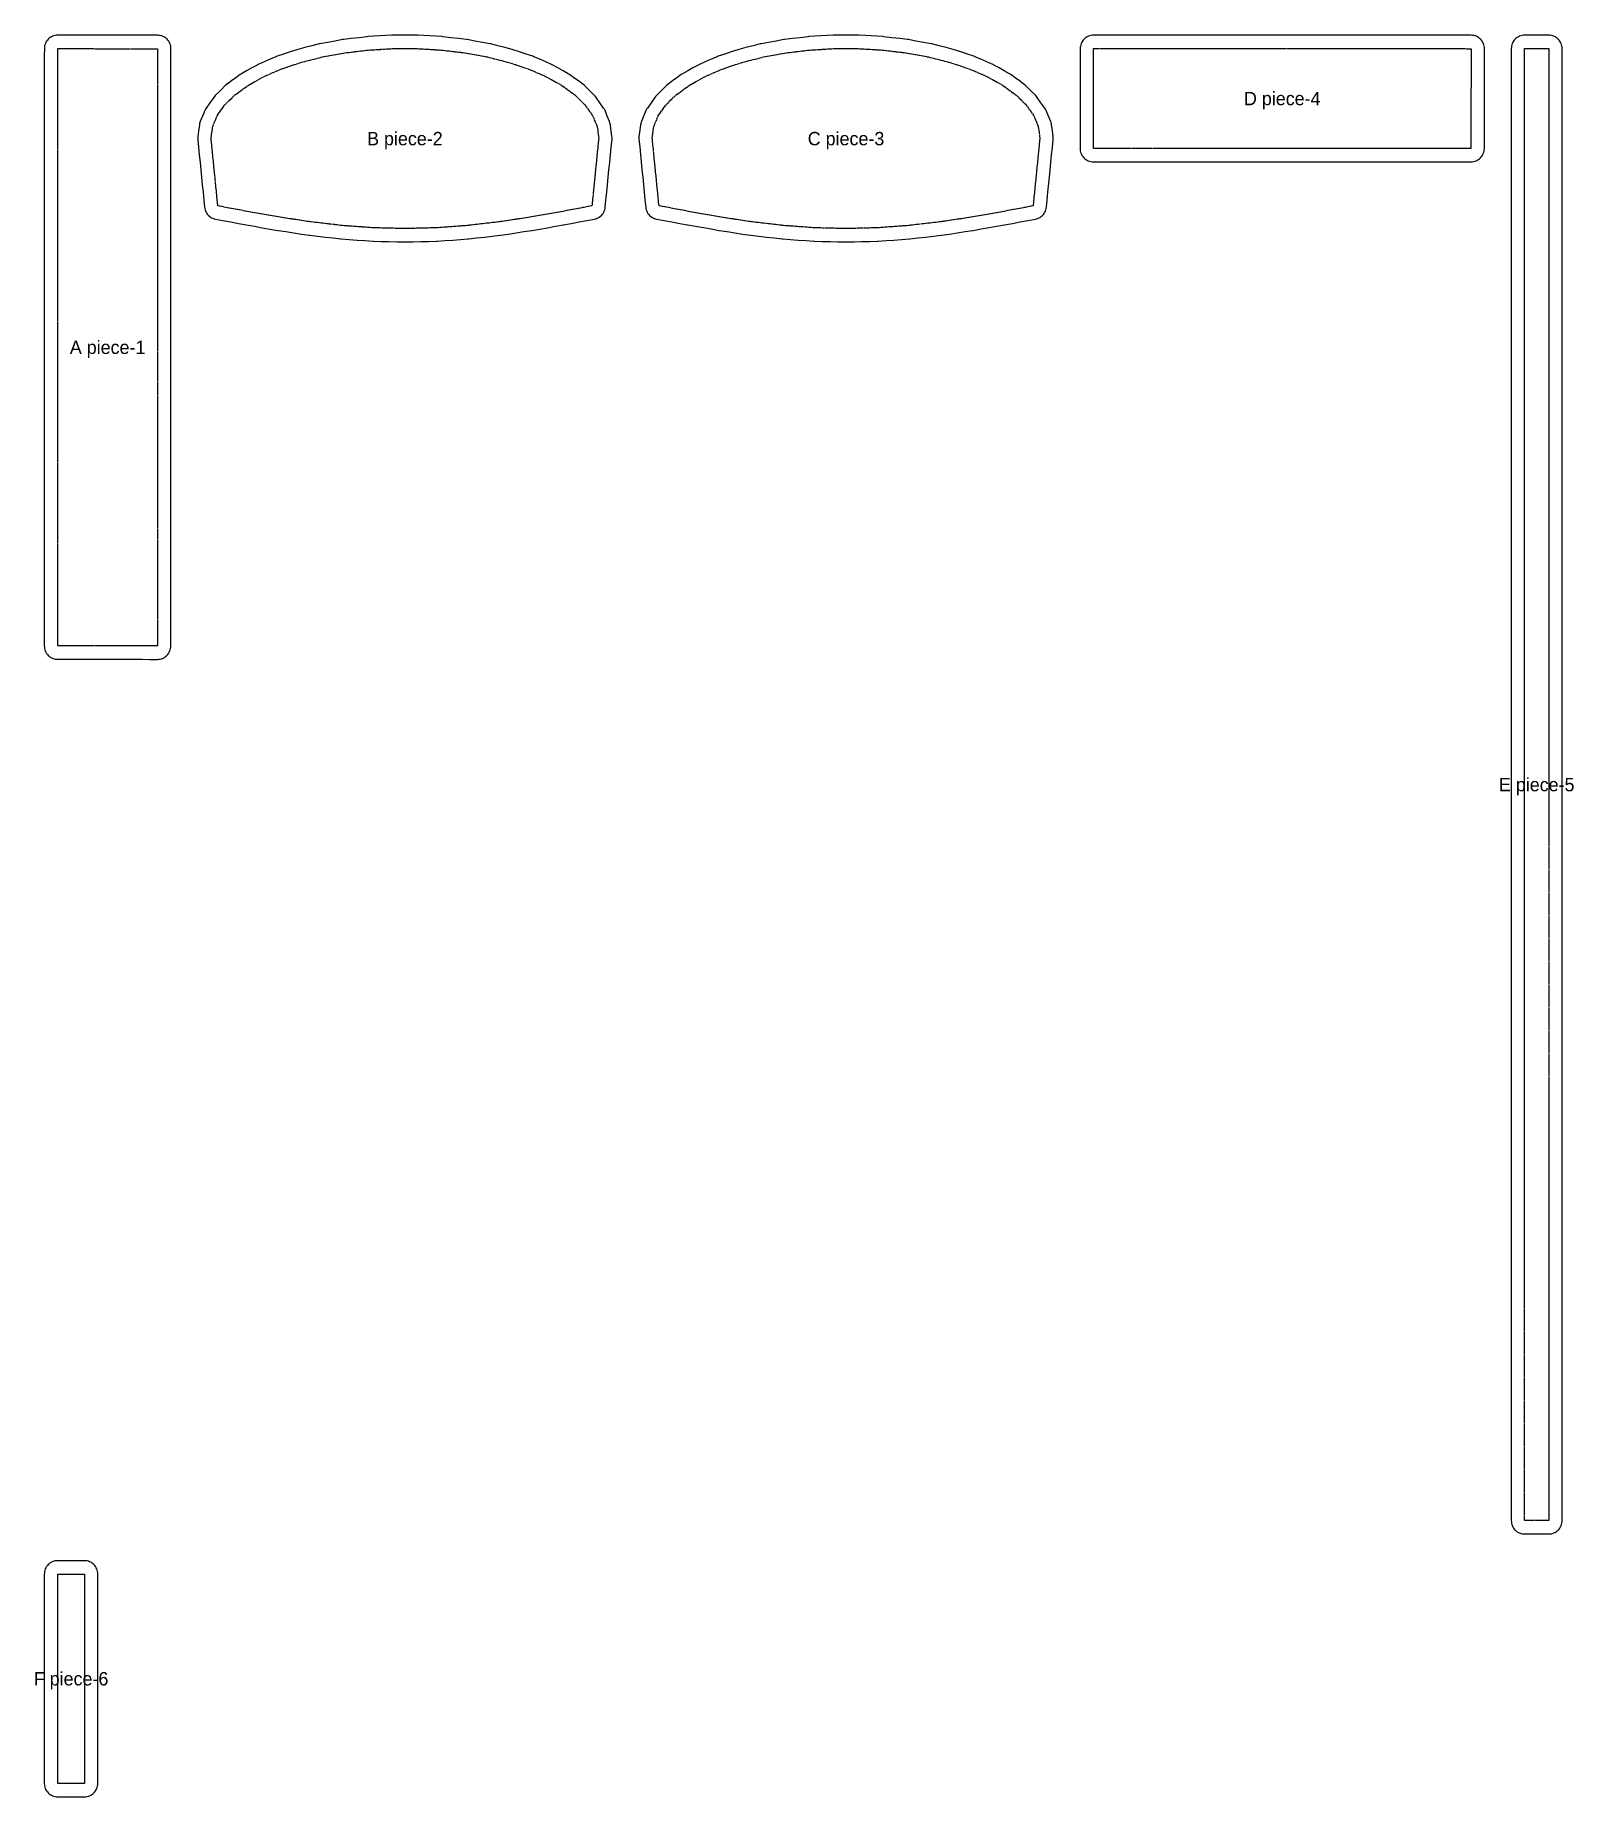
# Model space of a CAD drawing. Header units: millimetres. Extents: x 13 to 1163, y 20 to 1336.
import ezdxf
from ezdxf.enums import TextEntityAlignment as Align

# ---------------------------------------------------------------- set-up
doc = ezdxf.new("R2010")
doc.units = ezdxf.units.MM
doc.linetypes.add('DASHED', pattern=[1.524, 1.27, -0.254])
for name, color, linetype in [('CUT', 7, 'Continuous'), ('LABEL', 3, 'Continuous'), ('STITCH', 1, 'DASHED')]:
    doc.layers.add(name, color=color, linetype=linetype)

msp = doc.modelspace()

# ---------------------------------------------------------------- texts
at = {"layer": 'LABEL'}
for s, p in [('D piece-4', (944.903, 1289.102)), ('B piece-2', (289.403, 1259.146)), ('C piece-3', (619, 1259.147)), ('A piece-1', (67.3, 1103.198)), ('E piece-5', (1135.011, 776.402)), ('F piece-6', (40, 108.201))]:
    msp.add_text(s, height=10, dxfattribs=at).set_placement(p, align=Align.MIDDLE_CENTER)

# ---------------------------------------------------------------- linework, layer by layer
at = {"layer": 'CUT'}
for points in [[(20.003, 1280.986), (20.002, 1275.307), (20.002, 1271.055), (20.001, 1266.825), (20.001, 1262.34), (20.001, 1257.878), (20.001, 1252.971), (20, 1248.091), (20, 1242.641), (20, 1237.22), (20, 1233.175), (20, 1229.161), (20, 1225.148), (20, 1220.692), (20, 1216.271), (20, 1211.851), (20, 1207.001), (20, 1202.19), (20, 1197.379), (20, 1192.171), (20, 1187.004), (20, 1181.838), (20, 1176.321), (20, 1170.847), (20, 1165.373), (20, 1159.605), (20, 1153.883), (20, 1148.161), (20, 1142.209), (20, 1136.305), (20, 1130.4), (20, 1125.84), (20, 1121.327), (20, 1116.815), (20, 1112.303), (20, 1107.714), (20, 1103.174), (20, 1098.634), (20, 1094.094), (20, 1085.021), (20, 1080.509), (20, 1075.997), (20, 1070.045), (20, 1064.14), (20, 1058.236), (20, 1052.468), (20, 1046.746), (20, 1041.024), (20, 1035.506), (20, 1030.032), (20, 1024.559), (20, 1019.351), (20, 1014.184), (20, 1009.018), (20, 1004.168), (20, 999.357), (20, 994.546), (20, 990.09), (20, 985.67), (20, 981.249), (20, 977.203), (20, 973.19), (20, 969.177), (20, 963.727), (20, 958.307), (20, 953.4), (20, 948.519), (20, 944.034), (20, 939.572), (20, 935.32), (20, 931.091), (20, 925.397), (20, 919.702), (20, 914.007), (20, 908.312), (20, 902.618), (20, 896.923), (20, 891.228), (20, 885.336), (20, 880.039), (20.048, 879.058), (20.192, 878.088), (20.431, 877.136), (20.761, 876.212), (21.181, 875.325), (21.685, 874.483), (22.27, 873.695), (22.929, 872.968), (23.656, 872.309), (24.444, 871.724), (25.286, 871.219), (26.173, 870.8), (27.097, 870.469), (28.049, 870.231), (29.02, 870.087), (30, 870.039), (35.569, 870.039), (41.339, 870.039), (47.108, 870.039), (52.877, 870.039), (58.647, 870.039), (64.416, 870.039), (70.185, 870.039), (75.935, 870.039), (81.505, 870.017), (81.539, 870.017), (87.289, 870.015), (93.04, 870.01), (98.795, 870.003), (104.557, 869.994), (105.538, 870.04), (106.509, 870.183), (107.462, 870.42), (108.387, 870.749), (109.275, 871.168), (110.117, 871.671), (110.907, 872.255), (111.635, 872.913), (112.295, 873.639), (112.881, 874.427), (113.387, 875.268), (113.808, 876.155), (114.14, 877.079), (114.379, 878.031), (114.525, 879.002), (114.574, 879.982), (114.581, 885.658), (114.586, 891.336), (114.589, 897.014), (114.592, 902.693), (114.594, 908.372), (114.596, 914.052), (114.597, 919.731), (114.598, 925.411), (114.599, 931.09), (114.599, 935.342), (114.6, 939.572), (114.6, 944.057), (114.6, 948.519), (114.601, 953.426), (114.601, 958.306), (114.601, 963.756), (114.601, 969.177), (114.601, 973.222), (114.601, 977.236), (114.601, 981.249), (114.601, 985.705), (114.601, 990.126), (114.601, 994.546), (114.601, 999.396), (114.601, 1004.207), (114.601, 1014.226), (114.601, 1019.392), (114.601, 1024.559), (114.601, 1030.076), (114.601, 1035.55), (114.601, 1041.024), (114.601, 1046.792), (114.601, 1052.514), (114.601, 1058.236), (114.601, 1064.188), (114.601, 1070.092), (114.601, 1075.997), (114.601, 1080.557), (114.601, 1089.582), (114.601, 1094.094), (114.601, 1098.683), (114.601, 1107.763), (114.601, 1112.303), (114.601, 1116.864), (114.601, 1187.046), (114.601, 1192.212), (114.601, 1207.04), (114.601, 1211.851), (114.601, 1271.076), (114.601, 1275.306), (114.601, 1281), (114.601, 1286.695), (114.601, 1292.39), (114.601, 1315.169), (114.601, 1321.061), (114.601, 1326.358), (114.553, 1327.338), (114.409, 1328.309), (114.17, 1329.261), (113.84, 1330.185), (113.42, 1331.072), (112.916, 1331.914), (112.331, 1332.702), (111.672, 1333.429), (110.945, 1334.088), (110.157, 1334.673), (109.315, 1335.177), (108.428, 1335.597), (107.504, 1335.928), (106.552, 1336.166), (105.581, 1336.31), (104.601, 1336.358), (99.032, 1336.358), (93.262, 1336.358), (87.493, 1336.358), (81.724, 1336.358), (75.954, 1336.358), (64.416, 1336.358), (58.666, 1336.358), (53.096, 1336.38), (53.063, 1336.38), (47.312, 1336.382), (41.561, 1336.387), (35.806, 1336.393), (30.044, 1336.403), (29.063, 1336.356), (28.092, 1336.214), (27.139, 1335.977), (26.215, 1335.648), (25.326, 1335.229), (24.484, 1334.726), (23.694, 1334.142), (22.966, 1333.484), (22.306, 1332.758), (21.72, 1331.97), (21.214, 1331.129), (20.793, 1330.242), (20.461, 1329.318), (20.222, 1328.366), (20.076, 1327.395), (20.027, 1326.415), (20.02, 1320.738), (20.015, 1315.061), (20.012, 1309.383), (20.009, 1303.704), (20.007, 1298.025), (20.005, 1292.345), (20.004, 1286.666)], [(134.65, 1258.296), (135.221, 1252.651), (135.788, 1247.018), (136.352, 1241.391), (136.914, 1235.766), (136.918, 1235.734), (137.472, 1230.364), (138.034, 1224.715), (138.598, 1219.049), (139.188, 1213.124), (139.711, 1207.864), (139.857, 1206.887), (140.1, 1205.929), (140.435, 1204.999), (140.86, 1204.108), (141.372, 1203.262), (141.964, 1202.471), (142.632, 1201.743), (143.368, 1201.083), (144.166, 1200.5), (145.017, 1199.999), (145.914, 1199.583), (146.847, 1199.259), (147.808, 1199.028), (153.491, 1197.956), (159.322, 1196.856), (165.152, 1195.756), (170.981, 1194.656), (171.103, 1194.633), (176.932, 1193.609), (182.763, 1192.584), (188.593, 1191.559), (194.421, 1190.534), (194.66, 1190.495), (200.487, 1189.615), (206.318, 1188.735), (212.148, 1187.855), (217.975, 1186.975), (218.317, 1186.929), (224.144, 1186.254), (229.974, 1185.579), (235.804, 1184.904), (241.63, 1184.229), (242.055, 1184.189), (247.881, 1183.764), (253.711, 1183.34), (259.542, 1182.915), (265.367, 1182.491), (265.845, 1182.468), (271.671, 1182.323), (277.501, 1182.178), (283.331, 1182.033), (289.156, 1181.889), (289.653, 1181.889), (295.478, 1182.033), (301.309, 1182.178), (307.139, 1182.323), (312.964, 1182.468), (313.442, 1182.491), (319.268, 1182.915), (325.098, 1183.34), (330.929, 1183.764), (336.755, 1184.189), (337.179, 1184.229), (343.005, 1184.903), (348.835, 1185.579), (354.666, 1186.254), (360.493, 1186.929), (360.835, 1186.975), (366.662, 1187.855), (372.492, 1188.735), (378.322, 1189.615), (384.15, 1190.495), (384.389, 1190.534), (390.217, 1191.559), (396.047, 1192.584), (401.877, 1193.609), (407.706, 1194.633), (407.829, 1194.656), (413.658, 1195.756), (419.488, 1196.856), (425.318, 1197.956), (431.002, 1199.028), (431.962, 1199.259), (432.896, 1199.583), (433.792, 1199.999), (434.644, 1200.5), (435.441, 1201.083), (436.178, 1201.743), (436.845, 1202.471), (437.438, 1203.262), (437.949, 1204.108), (438.375, 1204.999), (438.71, 1205.929), (438.952, 1206.887), (439.098, 1207.864), (439.622, 1213.124), (440.211, 1219.049), (440.775, 1224.715), (441.339, 1230.382), (441.873, 1235.742), (442.431, 1241.359), (442.99, 1246.976), (443.549, 1252.593), (444.156, 1258.693), (444.204, 1259.863), (444.114, 1261.031), (443.342, 1266.708), (442.977, 1269.385), (442.826, 1270.225), (442.604, 1271.049), (442.313, 1271.851), (440.617, 1275.963), (438.919, 1280.078), (438.442, 1281.075), (437.857, 1282.013), (435.056, 1285.999), (432.253, 1289.988), (431.698, 1290.706), (431.08, 1291.372), (427.216, 1295.168), (423.35, 1298.967), (422.23, 1299.917), (418.99, 1302.278), (415.737, 1304.647), (412.495, 1307.01), (411.485, 1307.657), (407.626, 1309.814), (403.757, 1311.976), (399.897, 1314.134), (399.001, 1314.578), (394.585, 1316.495), (390.161, 1318.416), (385.744, 1320.334), (384.945, 1320.641), (380.043, 1322.288), (375.132, 1323.938), (370.229, 1325.585), (369.508, 1325.797), (364.196, 1327.148), (358.877, 1328.5), (353.565, 1329.85), (352.902, 1329.995), (347.265, 1331.027), (341.621, 1332.06), (335.984, 1333.092), (335.362, 1333.186), (329.489, 1333.883), (323.61, 1334.581), (317.737, 1335.279), (317.141, 1335.331), (312.63, 1335.595), (308.114, 1335.859), (303.597, 1336.122), (299.087, 1336.386), (298.504, 1336.403), (293.957, 1336.403), (289.405, 1336.403), (284.852, 1336.403), (280.306, 1336.403), (279.723, 1336.386), (275.212, 1336.122), (270.696, 1335.859), (266.179, 1335.595), (261.669, 1335.331), (261.073, 1335.279), (255.2, 1334.581), (249.321, 1333.883), (243.448, 1333.186), (242.826, 1333.092), (237.188, 1332.06), (231.545, 1331.027), (225.908, 1329.995), (225.245, 1329.85), (219.932, 1328.5), (214.613, 1327.148), (209.302, 1325.797), (208.581, 1325.585), (203.677, 1323.938), (198.767, 1322.288), (193.864, 1320.641), (193.066, 1320.334), (188.649, 1318.416), (184.224, 1316.495), (179.809, 1314.578), (178.913, 1314.134), (175.052, 1311.976), (171.183, 1309.814), (167.325, 1307.657), (166.315, 1307.01), (163.072, 1304.647), (159.82, 1302.278), (156.579, 1299.917), (155.459, 1298.967), (151.593, 1295.168), (147.73, 1291.372), (147.112, 1290.706), (146.557, 1289.988), (143.753, 1285.999), (140.953, 1282.013), (140.368, 1281.075), (139.89, 1280.077), (138.85, 1277.555), (136.557, 1271.998), (136.265, 1271.195), (136.043, 1270.37), (135.892, 1269.529), (135.253, 1264.82), (134.689, 1260.639), (134.601, 1259.469)], [(737.421, 1194.658), (743.25, 1195.758), (749.081, 1196.858), (754.911, 1197.958), (760.594, 1199.03), (761.554, 1199.261), (762.488, 1199.586), (763.385, 1200.001), (764.236, 1200.503), (765.034, 1201.086), (765.77, 1201.745), (766.437, 1202.474), (767.03, 1203.265), (767.541, 1204.11), (767.967, 1205.002), (768.302, 1205.931), (768.544, 1206.889), (768.691, 1207.867), (769.214, 1213.127), (769.804, 1219.051), (770.931, 1230.384), (771.465, 1235.744), (772.024, 1241.36), (772.582, 1246.977), (773.141, 1252.594), (773.748, 1258.694), (773.796, 1259.864), (773.706, 1261.032), (772.934, 1266.709), (772.57, 1269.387), (772.419, 1270.226), (772.197, 1271.05), (771.905, 1271.852), (770.209, 1275.964), (768.511, 1280.079), (768.034, 1281.076), (767.449, 1282.014), (764.648, 1286), (761.845, 1289.989), (761.29, 1290.707), (760.672, 1291.373), (756.809, 1295.169), (752.943, 1298.968), (751.823, 1299.917), (748.582, 1302.278), (745.33, 1304.648), (742.087, 1307.011), (741.077, 1307.658), (737.219, 1309.814), (733.35, 1311.977), (729.49, 1314.134), (728.594, 1314.578), (724.178, 1316.495), (719.754, 1318.417), (715.337, 1320.334), (714.539, 1320.641), (709.636, 1322.288), (704.726, 1323.938), (699.822, 1325.585), (699.101, 1325.798), (693.79, 1327.148), (688.471, 1328.5), (683.159, 1329.85), (682.496, 1329.995), (676.859, 1331.027), (671.215, 1332.06), (665.578, 1333.092), (664.956, 1333.186), (659.083, 1333.883), (653.204, 1334.581), (647.331, 1335.279), (646.736, 1335.331), (642.225, 1335.595), (637.709, 1335.859), (633.192, 1336.122), (628.682, 1336.386), (628.099, 1336.403), (623.552, 1336.403), (619, 1336.403), (614.448, 1336.403), (609.901, 1336.403), (609.318, 1336.386), (604.808, 1336.122), (600.291, 1335.859), (595.775, 1335.595), (591.264, 1335.331), (590.669, 1335.279), (584.796, 1334.581), (578.917, 1333.883), (573.044, 1333.186), (572.422, 1333.092), (566.785, 1332.06), (561.141, 1331.027), (555.504, 1329.995), (554.841, 1329.85), (549.529, 1328.5), (544.21, 1327.148), (538.899, 1325.798), (538.178, 1325.585), (533.274, 1323.938), (528.364, 1322.288), (523.461, 1320.641), (522.663, 1320.334), (518.246, 1318.417), (513.822, 1316.495), (509.406, 1314.578), (508.51, 1314.134), (504.65, 1311.977), (500.781, 1309.814), (496.922, 1307.658), (495.913, 1307.011), (492.67, 1304.648), (489.418, 1302.278), (486.177, 1299.917), (485.057, 1298.968), (481.191, 1295.169), (477.328, 1291.372), (476.71, 1290.707), (476.155, 1289.989), (473.352, 1286), (470.551, 1282.014), (469.966, 1281.076), (469.489, 1280.079), (468.448, 1277.556), (466.095, 1271.852), (465.803, 1271.05), (465.581, 1270.227), (465.43, 1269.387), (464.663, 1263.745), (464.294, 1261.032), (464.204, 1259.864), (464.252, 1258.694), (464.813, 1253.051), (465.377, 1247.384), (465.941, 1241.717), (466.505, 1236.051), (467.069, 1230.384), (467.633, 1224.718), (468.196, 1219.051), (468.76, 1213.384), (468.762, 1213.364), (469.319, 1207.886), (469.467, 1206.907), (469.712, 1205.948), (470.05, 1205.018), (470.479, 1204.125), (470.994, 1203.28), (471.59, 1202.489), (472.261, 1201.761), (473.001, 1201.103), (473.802, 1200.522), (474.657, 1200.023), (475.557, 1199.61), (476.493, 1199.289), (477.457, 1199.062), (483.111, 1198.021), (488.904, 1196.913), (494.732, 1195.798), (500.558, 1194.684), (500.729, 1194.653), (506.561, 1193.642), (512.394, 1192.632), (518.178, 1191.63), (523.949, 1190.571), (524.224, 1190.525), (530.048, 1189.623), (530.084, 1189.618), (535.915, 1188.738), (541.745, 1187.857), (547.572, 1186.978), (547.914, 1186.932), (553.74, 1186.257), (559.571, 1185.582), (565.401, 1184.906), (571.227, 1184.231), (571.651, 1184.191), (577.477, 1183.767), (583.307, 1183.343), (589.137, 1182.918), (594.963, 1182.494), (595.441, 1182.47), (601.266, 1182.326), (607.096, 1182.181), (612.926, 1182.036), (618.752, 1181.891), (619.248, 1181.891), (625.073, 1182.036), (630.904, 1182.181), (636.734, 1182.326), (642.559, 1182.47), (643.037, 1182.494), (648.863, 1182.918), (654.693, 1183.343), (660.523, 1183.767), (666.349, 1184.191), (666.773, 1184.231), (672.599, 1184.906), (678.429, 1185.582), (684.26, 1186.257), (690.086, 1186.932), (690.428, 1186.978), (696.255, 1187.857), (702.085, 1188.738), (707.915, 1189.618), (713.743, 1190.498), (713.982, 1190.537), (720.029, 1191.6), (725.836, 1192.621), (731.643, 1193.642), (737.299, 1194.636)], [(1062.356, 1241.802), (1068.289, 1241.802), (1074.222, 1241.802), (1080.155, 1241.802), (1085.888, 1241.802), (1086.868, 1241.85), (1087.839, 1241.994), (1088.791, 1242.233), (1089.715, 1242.563), (1090.602, 1242.983), (1091.444, 1243.487), (1092.232, 1244.072), (1092.959, 1244.731), (1093.618, 1245.458), (1094.203, 1246.246), (1094.708, 1247.088), (1095.127, 1247.975), (1095.458, 1248.899), (1095.696, 1249.851), (1095.84, 1250.822), (1095.888, 1251.802), (1095.888, 1257.177), (1095.888, 1263.141), (1095.888, 1268.91), (1095.888, 1274.661), (1095.908, 1280.194), (1095.908, 1280.226), (1095.911, 1285.953), (1095.915, 1291.683), (1095.921, 1297.418), (1095.93, 1303.161), (1095.942, 1308.915), (1095.958, 1314.684), (1095.981, 1320.475), (1096.01, 1326.305), (1095.967, 1327.288), (1095.827, 1328.262), (1095.592, 1329.217), (1095.265, 1330.144), (1094.848, 1331.035), (1094.346, 1331.881), (1093.762, 1332.673), (1093.104, 1333.404), (1092.378, 1334.067), (1091.59, 1334.655), (1090.747, 1335.163), (1089.859, 1335.586), (1088.934, 1335.919), (1087.98, 1336.16), (1087.008, 1336.306), (1086.025, 1336.356), (1080.109, 1336.365), (1074.191, 1336.371), (1068.273, 1336.374), (1062.38, 1336.375), (1056.435, 1336.403), (1056.389, 1336.403), (1050.485, 1336.403), (1044.581, 1336.403), (1038.677, 1336.403), (1032.733, 1336.403), (1026.853, 1336.403), (1020.972, 1336.403), (1015.091, 1336.403), (1009.175, 1336.403), (991.614, 1336.403), (985.722, 1336.403), (979.892, 1336.403), (974.062, 1336.403), (968.231, 1336.403), (962.353, 1336.403), (915.682, 1336.403), (909.852, 1336.403), (904.022, 1336.403), (874.715, 1336.403), (868.771, 1336.403), (862.89, 1336.403), (857.01, 1336.403), (851.129, 1336.403), (845.162, 1336.403), (839.258, 1336.403), (833.354, 1336.403), (827.45, 1336.403), (821.517, 1336.403), (815.584, 1336.403), (809.651, 1336.403), (803.918, 1336.403), (802.938, 1336.355), (801.967, 1336.211), (801.015, 1335.972), (800.091, 1335.642), (799.204, 1335.222), (798.362, 1334.718), (797.574, 1334.133), (796.847, 1333.474), (796.188, 1332.747), (795.603, 1331.959), (795.099, 1331.117), (794.679, 1330.23), (794.348, 1329.306), (794.11, 1328.354), (793.966, 1327.383), (793.918, 1326.403), (793.918, 1321.028), (793.918, 1315.064), (793.918, 1309.295), (793.918, 1303.544), (793.898, 1298.011), (793.898, 1297.979), (793.895, 1292.252), (793.891, 1286.522), (793.885, 1280.787), (793.876, 1275.044), (793.864, 1269.29), (793.848, 1263.521), (793.825, 1257.73), (793.796, 1251.899), (793.839, 1250.917), (793.979, 1249.943), (794.214, 1248.988), (794.541, 1248.061), (794.958, 1247.17), (795.461, 1246.324), (796.044, 1245.532), (796.702, 1244.801), (797.428, 1244.138), (798.217, 1243.55), (799.059, 1243.042), (799.947, 1242.619), (800.872, 1242.286), (801.826, 1242.045), (802.798, 1241.899), (803.781, 1241.849), (809.697, 1241.84), (815.615, 1241.834), (821.533, 1241.831), (827.426, 1241.829), (833.371, 1241.802), (833.417, 1241.802), (839.321, 1241.802), (845.225, 1241.802), (851.129, 1241.802), (857.073, 1241.802), (862.953, 1241.802), (868.834, 1241.802), (874.715, 1241.802), (880.631, 1241.802), (886.484, 1241.802), (892.338, 1241.802), (898.192, 1241.802), (909.914, 1241.802), (915.745, 1241.802), (921.575, 1241.802), (927.453, 1241.802), (933.27, 1241.802), (939.087, 1241.802), (944.903, 1241.802), (950.782, 1241.802), (956.598, 1241.802), (962.415, 1241.802), (968.231, 1241.802), (974.124, 1241.802), (979.954, 1241.802), (985.784, 1241.802), (991.614, 1241.802), (997.53, 1241.802), (1003.384, 1241.802), (1015.091, 1241.802), (1021.035, 1241.802), (1026.916, 1241.802), (1032.796, 1241.802), (1038.677, 1241.802), (1044.644, 1241.802), (1050.548, 1241.802), (1056.452, 1241.802)], [(1141.761, 216.401), (1144.011, 216.401), (1144.992, 216.449), (1145.962, 216.593), (1146.914, 216.831), (1147.838, 217.162), (1148.725, 217.581), (1149.567, 218.086), (1150.355, 218.671), (1151.082, 219.33), (1151.741, 220.057), (1152.326, 220.845), (1152.831, 221.687), (1153.25, 222.574), (1153.581, 223.498), (1153.819, 224.45), (1153.963, 225.421), (1154.011, 226.401), (1154.011, 228.549), (1154.011, 230.698), (1154.011, 232.846), (1154.011, 234.994), (1154.011, 237.143), (1154.011, 239.291), (1154.011, 241.44), (1154.011, 243.588), (1154.011, 245.737), (1154.011, 247.885), (1154.011, 250.034), (1154.011, 252.182), (1154.011, 254.33), (1154.011, 256.479), (1154.011, 258.627), (1154.011, 260.776), (1154.011, 262.924), (1154.011, 265.073), (1154.011, 267.221), (1154.011, 269.37), (1154.011, 271.518), (1154.011, 273.666), (1154.011, 275.815), (1154.011, 277.963), (1154.011, 280.112), (1154.011, 282.26), (1154.011, 284.409), (1154.011, 286.557), (1154.011, 288.705), (1154.011, 290.854), (1154.011, 293.002), (1154.011, 295.151), (1154.011, 297.299), (1154.011, 299.448), (1154.011, 301.596), (1154.011, 303.745), (1154.011, 305.893), (1154.011, 308.041), (1154.011, 310.19), (1154.011, 312.338), (1154.011, 314.487), (1154.011, 316.635), (1154.011, 318.784), (1154.011, 323.081), (1154.011, 325.229), (1154.011, 327.377), (1154.011, 329.526), (1154.011, 331.674), (1154.011, 333.823), (1154.011, 335.971), (1154.011, 338.12), (1154.011, 340.268), (1154.011, 342.417), (1154.011, 344.565), (1154.011, 346.713), (1154.011, 348.862), (1154.011, 351.01), (1154.011, 353.159), (1154.011, 355.307), (1154.011, 357.456), (1154.011, 359.604), (1154.011, 361.753), (1154.011, 363.901), (1154.011, 366.049), (1154.011, 368.198), (1154.011, 370.346), (1154.011, 372.495), (1154.011, 374.643), (1154.011, 376.792), (1154.011, 378.94), (1154.011, 381.089), (1154.011, 383.237), (1154.011, 385.385), (1154.011, 387.534), (1154.011, 389.682), (1154.011, 391.831), (1154.011, 393.979), (1154.011, 396.128), (1154.011, 398.276), (1154.011, 400.424), (1154.011, 402.573), (1154.011, 404.721), (1154.011, 406.87), (1154.011, 409.018), (1154.011, 411.167), (1154.011, 413.315), (1154.011, 415.464), (1154.011, 417.612), (1154.011, 419.76), (1154.011, 421.909), (1154.011, 424.057), (1154.011, 426.206), (1154.011, 428.354), (1154.011, 430.503), (1154.011, 432.651), (1154.011, 434.8), (1154.011, 436.948), (1154.011, 439.096), (1154.011, 441.245), (1154.011, 443.393), (1154.011, 445.542), (1154.011, 447.69), (1154.011, 449.839), (1154.011, 451.987), (1154.011, 454.136), (1154.011, 456.284), (1154.011, 458.432), (1154.011, 460.581), (1154.011, 462.729), (1154.011, 464.878), (1154.011, 467.026), (1154.011, 469.175), (1154.011, 471.323), (1154.011, 473.471), (1154.011, 475.62), (1154.011, 477.768), (1154.011, 479.917), (1154.011, 482.065), (1154.011, 486.362), (1154.011, 488.511), (1154.011, 490.659), (1154.011, 492.807), (1154.011, 494.956), (1154.011, 497.104), (1154.011, 499.253), (1154.011, 501.401), (1154.011, 503.55), (1154.011, 505.698), (1154.011, 507.847), (1154.011, 509.995), (1154.011, 512.143), (1154.011, 514.292), (1154.011, 516.44), (1154.011, 518.589), (1154.011, 520.737), (1154.011, 522.886), (1154.011, 525.034), (1154.011, 527.183), (1154.011, 529.331), (1154.011, 531.479), (1154.011, 533.628), (1154.011, 535.776), (1154.011, 537.925), (1154.011, 540.073), (1154.011, 542.222), (1154.011, 544.37), (1154.011, 546.518), (1154.011, 548.667), (1154.011, 550.815), (1154.011, 552.964), (1154.011, 555.112), (1154.011, 557.261), (1154.011, 559.409), (1154.011, 563.706), (1154.011, 565.854), (1154.011, 568.003), (1154.011, 570.151), (1154.011, 572.3), (1154.011, 574.448), (1154.011, 576.597), (1154.011, 578.745), (1154.011, 580.894), (1154.011, 583.042), (1154.011, 585.19), (1154.011, 587.339), (1154.011, 589.487), (1154.011, 591.636), (1154.011, 593.784), (1154.011, 595.933), (1154.011, 598.081), (1154.011, 600.23), (1154.011, 602.378), (1154.011, 606.675), (1154.011, 608.823), (1154.011, 610.972), (1154.011, 613.12), (1154.011, 615.269), (1154.011, 617.417), (1154.011, 619.566), (1154.011, 621.714), (1154.011, 623.862), (1154.011, 626.011), (1154.011, 628.159), (1154.011, 630.308), (1154.011, 632.456), (1154.011, 634.605), (1154.011, 636.753), (1154.011, 638.902), (1154.011, 641.05), (1154.011, 643.198), (1154.011, 645.347), (1154.011, 647.495), (1154.011, 649.644), (1154.011, 651.792), (1154.011, 653.941), (1154.011, 656.089), (1154.011, 658.238), (1154.011, 660.386), (1154.011, 662.534), (1154.011, 664.683), (1154.011, 666.831), (1154.011, 668.98), (1154.011, 671.128), (1154.011, 673.277), (1154.011, 675.425), (1154.011, 677.574), (1154.011, 679.722), (1154.011, 681.87), (1154.011, 684.019), (1154.011, 686.167), (1154.011, 688.316), (1154.011, 690.464), (1154.011, 692.613), (1154.011, 694.761), (1154.011, 696.91), (1154.011, 699.058), (1154.011, 701.206), (1154.011, 703.355), (1154.011, 705.503), (1154.011, 707.652), (1154.011, 709.8), (1154.011, 711.949), (1154.011, 714.097), (1154.011, 716.245), (1154.011, 718.394), (1154.011, 720.542), (1154.011, 722.691), (1154.011, 726.988), (1154.011, 729.136), (1154.011, 731.285), (1154.011, 733.433), (1154.011, 735.581), (1154.011, 737.73), (1154.011, 739.878), (1154.011, 742.027), (1154.011, 744.175), (1154.011, 746.324), (1154.011, 748.472), (1154.011, 750.621), (1154.011, 752.769), (1154.011, 754.917), (1154.011, 757.066), (1154.011, 759.214), (1154.011, 761.363), (1154.011, 763.511), (1154.011, 765.66), (1154.011, 769.956), (1154.011, 772.105), (1154.011, 774.253), (1154.011, 776.402), (1154.011, 778.55), (1154.011, 780.699), (1154.011, 782.847), (1154.011, 784.996), (1154.011, 787.144), (1154.011, 789.293), (1154.011, 791.441), (1154.011, 793.589), (1154.011, 795.738), (1154.011, 797.886), (1154.011, 800.035), (1154.011, 802.183), (1154.011, 804.332), (1154.011, 806.48), (1154.011, 808.628), (1154.011, 810.777), (1154.011, 812.925), (1154.011, 815.074), (1154.011, 817.222), (1154.011, 819.371), (1154.011, 821.519), (1154.011, 823.668), (1154.011, 825.816), (1154.011, 827.964), (1154.011, 830.113), (1154.011, 832.261), (1154.011, 834.41), (1154.011, 836.558), (1154.011, 838.707), (1154.011, 840.855), (1154.011, 843.004), (1154.011, 845.152), (1154.011, 847.3), (1154.011, 849.449), (1154.011, 851.597), (1154.011, 853.746), (1154.011, 855.894), (1154.011, 858.043), (1154.011, 862.34), (1154.011, 864.488), (1154.011, 866.636), (1154.011, 868.785), (1154.011, 870.933), (1154.011, 873.082), (1154.011, 875.23), (1154.011, 877.379), (1154.011, 879.527), (1154.011, 881.676), (1154.011, 883.824), (1154.011, 885.972), (1154.011, 888.121), (1154.011, 890.269), (1154.011, 892.418), (1154.011, 894.566), (1154.011, 896.715), (1154.011, 898.863), (1154.011, 901.011), (1154.011, 903.16), (1154.011, 905.308), (1154.011, 907.457), (1154.011, 909.605), (1154.011, 911.754), (1154.011, 913.902), (1154.011, 916.051), (1154.011, 918.199), (1154.011, 920.347), (1154.011, 922.496), (1154.011, 924.644), (1154.01, 926.793), (1154.01, 928.941), (1154.01, 931.09), (1154.01, 933.238), (1154.01, 935.386), (1154.01, 937.535), (1154.01, 939.683), (1154.01, 941.832), (1154.01, 943.98), (1154.01, 946.129), (1154.01, 948.277), (1154.01, 950.426), (1154.01, 952.574), (1154.01, 954.722), (1154.01, 956.871), (1154.01, 959.019), (1154.01, 961.168), (1154.01, 963.316), (1154.01, 965.465), (1154.01, 967.613), (1154.01, 969.762), (1154.01, 971.91), (1154.01, 974.058), (1154.01, 976.207), (1154.01, 978.355), (1154.01, 980.504), (1154.01, 982.652), (1154.01, 984.801), (1154.01, 986.949), (1154.01, 989.098), (1154.01, 991.246), (1154.01, 993.394), (1154.01, 995.543), (1154.01, 997.691), (1154.01, 999.84), (1154.01, 1001.988), (1154.01, 1004.137), (1154.01, 1006.285), (1154.01, 1010.582), (1154.01, 1012.73), (1154.01, 1014.879), (1154.01, 1017.027), (1154.01, 1019.176), (1154.01, 1021.324), (1154.01, 1023.473), (1154.01, 1025.621), (1154.01, 1027.77), (1154.01, 1029.918), (1154.01, 1032.066), (1154.01, 1034.215), (1154.01, 1036.363), (1154.01, 1038.512), (1154.01, 1040.66), (1154.01, 1042.809), (1154.01, 1044.957), (1154.01, 1047.106), (1154.01, 1049.254), (1154.01, 1051.402), (1154.01, 1053.551), (1154.01, 1055.699), (1154.01, 1057.848), (1154.01, 1059.996), (1154.01, 1062.145), (1154.01, 1064.293), (1154.01, 1066.442), (1154.01, 1068.59), (1154.01, 1072.887), (1154.01, 1075.035), (1154.01, 1077.184), (1154.01, 1079.332), (1154.01, 1081.481), (1154.01, 1083.629), (1154.01, 1085.777), (1154.01, 1087.926), (1154.01, 1090.074), (1154.01, 1092.223), (1154.01, 1094.371), (1154.01, 1096.52), (1154.01, 1098.668), (1154.01, 1100.817), (1154.01, 1102.965), (1154.01, 1105.113), (1154.01, 1107.262), (1154.01, 1109.41), (1154.01, 1111.559), (1154.01, 1113.707), (1154.01, 1115.856), (1154.01, 1118.004), (1154.01, 1120.153), (1154.01, 1122.301), (1154.01, 1124.449), (1154.01, 1126.598), (1154.01, 1128.746), (1154.01, 1130.895), (1154.01, 1133.043), (1154.01, 1135.192), (1154.01, 1137.34), (1154.01, 1139.489), (1154.01, 1141.637), (1154.01, 1143.785), (1154.01, 1145.934), (1154.01, 1148.082), (1154.01, 1150.231), (1154.01, 1152.379), (1154.01, 1154.528), (1154.01, 1156.676), (1154.01, 1158.825), (1154.01, 1160.973), (1154.01, 1163.121), (1154.01, 1165.27), (1154.01, 1167.418), (1154.01, 1169.567), (1154.01, 1171.715), (1154.01, 1173.864), (1154.01, 1176.012), (1154.01, 1178.161), (1154.01, 1180.309), (1154.01, 1182.457), (1154.01, 1184.606), (1154.01, 1188.903), (1154.01, 1191.051), (1154.01, 1193.2), (1154.01, 1195.348), (1154.01, 1197.497), (1154.01, 1199.645), (1154.01, 1201.793), (1154.01, 1203.942), (1154.01, 1206.09), (1154.01, 1208.239), (1154.01, 1210.387), (1154.01, 1212.536), (1154.01, 1214.684), (1154.01, 1216.832), (1154.01, 1218.981), (1154.01, 1221.129), (1154.01, 1223.278), (1154.01, 1225.426), (1154.01, 1227.575), (1154.01, 1229.723), (1154.01, 1231.872), (1154.01, 1234.02), (1154.01, 1236.169), (1154.01, 1238.317), (1154.01, 1240.465), (1154.01, 1242.614), (1154.01, 1244.762), (1154.01, 1246.911), (1154.01, 1249.059), (1154.01, 1251.208), (1154.01, 1253.356), (1154.01, 1255.504), (1154.01, 1257.653), (1154.01, 1259.801), (1154.01, 1261.95), (1154.01, 1264.098), (1154.01, 1266.247), (1154.01, 1268.395), (1154.01, 1270.544), (1154.01, 1272.692), (1154.01, 1274.84), (1154.01, 1276.989), (1154.01, 1279.137), (1154.01, 1281.286), (1154.01, 1283.434), (1154.01, 1285.583), (1154.01, 1287.731), (1154.01, 1289.88), (1154.01, 1292.028), (1154.01, 1294.176), (1154.01, 1296.325), (1154.01, 1298.473), (1154.01, 1300.622), (1154.01, 1302.77), (1154.01, 1304.919), (1154.01, 1309.216), (1154.01, 1311.364), (1154.01, 1313.512), (1154.01, 1315.661), (1154.01, 1317.809), (1154.01, 1319.958), (1154.01, 1322.106), (1154.01, 1324.255), (1154.01, 1326.403), (1153.962, 1327.383), (1153.818, 1328.354), (1153.579, 1329.306), (1153.249, 1330.23), (1152.829, 1331.117), (1152.325, 1331.959), (1151.74, 1332.747), (1151.081, 1333.474), (1150.354, 1334.133), (1149.566, 1334.718), (1148.724, 1335.222), (1147.837, 1335.642), (1146.913, 1335.972), (1145.961, 1336.211), (1144.99, 1336.355), (1144.01, 1336.403), (1126.01, 1336.403), (1125.03, 1336.355), (1124.059, 1336.211), (1123.107, 1335.972), (1122.183, 1335.642), (1121.296, 1335.222), (1120.454, 1334.718), (1119.666, 1334.133), (1118.939, 1333.474), (1118.28, 1332.747), (1117.695, 1331.959), (1117.191, 1331.117), (1116.771, 1330.23), (1116.441, 1329.306), (1116.202, 1328.354), (1116.058, 1327.383), (1116.01, 1326.403), (1116.01, 1324.255), (1116.01, 1322.106), (1116.01, 1319.958), (1116.01, 1311.364), (1116.01, 1309.216), (1116.01, 1304.919), (1116.01, 1302.77), (1116.01, 1298.473), (1116.01, 1296.325), (1116.01, 1294.176), (1116.01, 1292.028), (1116.01, 1289.88), (1116.01, 1287.731), (1116.01, 1285.583), (1116.01, 1283.434), (1116.01, 1281.286), (1116.01, 1279.137), (1116.01, 1276.989), (1116.01, 1274.84), (1116.01, 1272.692), (1116.01, 1270.544), (1116.01, 1268.395), (1116.01, 1266.247), (1116.01, 1264.098), (1116.01, 1261.95), (1116.01, 1259.801), (1116.01, 1257.653), (1116.01, 1253.356), (1116.01, 1251.208), (1116.01, 1246.911), (1116.01, 1244.762), (1116.01, 1242.614), (1116.01, 1240.465), (1116.01, 1238.317), (1116.01, 1236.168), (1116.01, 1234.02), (1116.01, 1229.723), (1116.01, 1227.575), (1116.01, 1225.426), (1116.01, 1221.129), (1116.01, 1218.981), (1116.01, 1216.832), (1116.01, 1214.684), (1116.01, 1212.536), (1116.01, 1210.387), (1116.01, 1208.239), (1116.01, 1201.793), (1116.01, 1199.645), (1116.01, 1197.496), (1116.01, 1195.348), (1116.01, 1193.2), (1116.01, 1191.051), (1116.01, 1188.903), (1116.01, 1184.606), (1116.01, 1182.457), (1116.01, 1178.161), (1116.01, 1176.012), (1116.01, 1171.715), (1116.01, 1169.567), (1116.01, 1167.418), (1116.01, 1165.27), (1116.01, 1163.121), (1116.01, 1160.973), (1116.01, 1158.824), (1116.01, 1156.676), (1116.01, 1152.379), (1116.01, 1150.231), (1116.01, 1148.082), (1116.01, 1145.934), (1116.01, 1143.785), (1116.01, 1141.637), (1116.01, 1139.489), (1116.01, 1137.34), (1116.01, 1133.043), (1116.01, 1130.895), (1116.01, 1128.746), (1116.01, 1126.598), (1116.01, 1124.449), (1116.01, 1122.301), (1116.01, 1120.153), (1116.01, 1118.004), (1116.01, 1115.856), (1116.01, 1113.707), (1116.01, 1111.559), (1116.01, 1109.41), (1116.01, 1107.262), (1116.01, 1105.113), (1116.01, 1102.965), (1116.01, 1100.817), (1116.01, 1098.668), (1116.01, 1096.52), (1116.01, 1092.223), (1116.01, 1090.074), (1116.01, 1087.926), (1116.01, 1085.777), (1116.01, 1083.629), (1116.01, 1081.481), (1116.01, 1079.332), (1116.01, 1077.184), (1116.01, 1075.035), (1116.01, 1072.887), (1116.01, 1068.59), (1116.01, 1066.441), (1116.01, 1064.293), (1116.01, 1062.145), (1116.01, 1057.848), (1116.01, 1055.699), (1116.01, 1049.254), (1116.01, 1047.106), (1116.01, 1044.957), (1116.01, 1042.809), (1116.01, 1040.66), (1116.01, 1038.512), (1116.01, 1036.363), (1116.01, 1034.215), (1116.01, 1032.066), (1116.01, 1029.918), (1116.01, 1027.769), (1116.01, 1025.621), (1116.01, 1023.473), (1116.01, 1021.324), (1116.01, 1019.176), (1116.01, 1017.027), (1116.01, 1014.879), (1116.01, 1012.73), (1116.01, 1010.582), (1116.01, 1006.285), (1116.01, 1004.137), (1116.01, 999.84), (1116.01, 997.691), (1116.01, 995.543), (1116.01, 993.394), (1116.01, 991.246), (1116.01, 989.098), (1116.01, 986.949), (1116.01, 984.801), (1116.01, 980.504), (1116.01, 978.355), (1116.01, 976.207), (1116.01, 974.058), (1116.01, 971.91), (1116.01, 969.762), (1116.01, 967.613), (1116.01, 965.465), (1116.01, 963.316), (1116.01, 961.168), (1116.01, 959.019), (1116.01, 954.722), (1116.01, 952.574), (1116.01, 948.277), (1116.01, 946.129), (1116.01, 943.98), (1116.01, 941.832), (1116.01, 939.683), (1116.01, 937.535), (1116.01, 935.386), (1116.01, 933.238), (1116.01, 928.941), (1116.01, 926.793), (1116.01, 922.496), (1116.01, 920.347), (1116.01, 918.199), (1116.01, 916.051), (1116.01, 913.902), (1116.011, 911.754), (1116.011, 909.605), (1116.011, 907.457), (1116.011, 903.16), (1116.011, 901.011), (1116.011, 898.863), (1116.011, 896.715), (1116.011, 894.566), (1116.011, 892.418), (1116.011, 890.269), (1116.011, 888.121), (1116.011, 885.972), (1116.011, 883.824), (1116.011, 881.675), (1116.011, 875.23), (1116.011, 873.082), (1116.011, 870.933), (1116.011, 868.785), (1116.011, 866.636), (1116.011, 864.488), (1116.011, 862.34), (1116.011, 860.191), (1116.011, 858.043), (1116.011, 855.894), (1116.011, 853.746), (1116.011, 851.597), (1116.011, 849.449), (1116.011, 845.152), (1116.011, 843.004), (1116.011, 840.855), (1116.011, 838.707), (1116.011, 836.558), (1116.011, 834.41), (1116.011, 832.261), (1116.011, 830.113), (1116.011, 827.964), (1116.011, 825.816), (1116.011, 823.668), (1116.011, 821.519), (1116.011, 819.371), (1116.011, 817.222), (1116.011, 815.074), (1116.011, 812.925), (1116.011, 808.628), (1116.011, 806.48), (1116.011, 804.332), (1116.011, 802.183), (1116.011, 800.035), (1116.011, 797.886), (1116.011, 795.738), (1116.011, 789.292), (1116.011, 787.144), (1116.011, 782.847), (1116.011, 780.699), (1116.011, 774.253), (1116.011, 772.105), (1116.011, 769.956), (1116.011, 765.66), (1116.011, 763.511), (1116.011, 761.363), (1116.011, 759.214), (1116.011, 757.066), (1116.011, 754.917), (1116.011, 752.769), (1116.011, 750.62), (1116.011, 748.472), (1116.011, 746.324), (1116.011, 744.175), (1116.011, 739.878), (1116.011, 737.73), (1116.011, 735.581), (1116.011, 731.285), (1116.011, 729.136), (1116.011, 726.988), (1116.011, 722.691), (1116.011, 720.542), (1116.011, 718.394), (1116.011, 714.097), (1116.011, 711.949), (1116.011, 709.8), (1116.011, 707.652), (1116.011, 705.503), (1116.011, 696.909), (1116.011, 694.761), (1116.011, 692.613), (1116.011, 688.316), (1116.011, 686.167), (1116.011, 684.019), (1116.011, 679.722), (1116.011, 677.573), (1116.011, 675.425), (1116.011, 673.277), (1116.011, 671.128), (1116.011, 668.98), (1116.011, 666.831), (1116.011, 662.534), (1116.011, 660.386), (1116.011, 658.237), (1116.011, 653.941), (1116.011, 651.792), (1116.011, 649.644), (1116.011, 645.347), (1116.011, 643.198), (1116.011, 641.05), (1116.011, 636.753), (1116.011, 634.605), (1116.011, 632.456), (1116.011, 630.308), (1116.011, 628.159), (1116.011, 623.862), (1116.011, 621.714), (1116.011, 619.566), (1116.011, 617.417), (1116.011, 615.269), (1116.011, 610.972), (1116.011, 608.823), (1116.011, 606.675), (1116.011, 602.378), (1116.011, 600.23), (1116.011, 598.081), (1116.011, 593.784), (1116.011, 591.636), (1116.011, 589.487), (1116.011, 587.339), (1116.011, 585.19), (1116.011, 583.042), (1116.011, 580.894), (1116.011, 578.745), (1116.011, 576.597), (1116.011, 572.3), (1116.011, 570.151), (1116.011, 568.003), (1116.011, 565.854), (1116.011, 563.706), (1116.011, 559.409), (1116.011, 557.261), (1116.011, 555.112), (1116.011, 552.964), (1116.011, 550.815), (1116.011, 548.667), (1116.011, 546.518), (1116.011, 542.222), (1116.011, 540.073), (1116.011, 537.925), (1116.011, 533.628), (1116.011, 531.479), (1116.011, 529.331), (1116.011, 527.182), (1116.011, 525.034), (1116.011, 520.737), (1116.011, 518.589), (1116.011, 516.44), (1116.011, 514.292), (1116.011, 512.143), (1116.011, 507.847), (1116.011, 505.698), (1116.011, 503.55), (1116.011, 501.401), (1116.011, 499.253), (1116.011, 490.659), (1116.011, 488.511), (1116.011, 484.214), (1116.011, 482.065), (1116.011, 479.917), (1116.011, 477.768), (1116.011, 471.323), (1116.011, 469.175), (1116.011, 467.026), (1116.011, 464.878), (1116.011, 462.729), (1116.011, 460.581), (1116.011, 458.432), (1116.011, 456.284), (1116.011, 447.69), (1116.011, 445.542), (1116.011, 439.096), (1116.011, 436.948), (1116.011, 434.799), (1116.011, 432.651), (1116.011, 430.503), (1116.011, 428.354), (1116.011, 419.76), (1116.011, 417.612), (1116.011, 415.464), (1116.011, 413.315), (1116.011, 409.018), (1116.011, 406.87), (1116.011, 402.573), (1116.011, 400.424), (1116.011, 398.276), (1116.011, 396.128), (1116.011, 393.979), (1116.011, 391.831), (1116.011, 389.682), (1116.011, 387.534), (1116.011, 378.94), (1116.011, 376.792), (1116.011, 370.346), (1116.011, 368.198), (1116.011, 366.049), (1116.011, 357.456), (1116.011, 355.307), (1116.011, 346.713), (1116.011, 344.565), (1116.011, 338.12), (1116.011, 335.971), (1116.011, 333.823), (1116.011, 331.674), (1116.011, 327.377), (1116.011, 325.229), (1116.011, 323.081), (1116.011, 320.932), (1116.011, 312.338), (1116.011, 310.19), (1116.011, 303.745), (1116.011, 301.596), (1116.011, 299.448), (1116.011, 295.151), (1116.011, 293.002), (1116.011, 290.854), (1116.011, 288.705), (1116.011, 284.409), (1116.011, 282.26), (1116.011, 280.112), (1116.011, 275.815), (1116.011, 273.666), (1116.011, 269.369), (1116.011, 267.221), (1116.011, 262.924), (1116.011, 260.776), (1116.011, 258.627), (1116.011, 256.479), (1116.011, 254.33), (1116.011, 252.182), (1116.011, 250.033), (1116.011, 247.885), (1116.011, 245.737), (1116.011, 243.588), (1116.011, 241.44), (1116.011, 239.291), (1116.011, 237.143), (1116.011, 234.994), (1116.011, 232.846), (1116.011, 230.697), (1116.011, 228.549), (1116.011, 226.401), (1116.059, 225.42), (1116.203, 224.45), (1116.442, 223.498), (1116.773, 222.574), (1117.192, 221.687), (1117.697, 220.845), (1118.281, 220.057), (1118.94, 219.33), (1119.667, 218.67), (1120.456, 218.086), (1121.297, 217.581), (1122.185, 217.162), (1123.109, 216.831), (1124.06, 216.593), (1125.031, 216.449), (1126.011, 216.401), (1128.261, 216.401), (1130.511, 216.401), (1132.761, 216.401), (1135.011, 216.401), (1137.261, 216.401), (1139.511, 216.401)], [(30, 20), (31.25, 20), (32.5, 20), (33.75, 20), (35, 20), (36.25, 20), (37.5, 20), (38.75, 20), (40, 20), (41.25, 20), (42.5, 20), (43.75, 20), (45, 20), (46.25, 20), (47.5, 20), (48.75, 20), (50, 20), (50.98, 20.048), (51.951, 20.192), (52.903, 20.43), (53.827, 20.761), (54.714, 21.181), (55.556, 21.685), (56.344, 22.27), (57.071, 22.929), (57.73, 23.656), (58.315, 24.444), (58.819, 25.286), (59.239, 26.173), (59.569, 27.097), (59.808, 28.049), (59.952, 29.02), (60, 30), (60, 31.222), (60, 186.401), (59.952, 187.381), (59.808, 188.352), (59.569, 189.304), (59.239, 190.228), (58.819, 191.115), (58.315, 191.957), (57.73, 192.745), (57.071, 193.472), (56.344, 194.131), (55.556, 194.716), (54.714, 195.22), (53.827, 195.64), (52.903, 195.97), (51.951, 196.209), (50.98, 196.353), (50, 196.401), (30, 196.401), (29.02, 196.353), (28.049, 196.209), (27.097, 195.97), (26.173, 195.64), (25.286, 195.22), (24.444, 194.716), (23.656, 194.131), (22.929, 193.472), (22.27, 192.745), (21.685, 191.957), (21.181, 191.115), (20.761, 190.228), (20.431, 189.304), (20.192, 188.352), (20.048, 187.381), (20, 186.401), (20, 185.179), (20, 183.957), (20, 182.735), (20, 181.513), (20, 180.292), (20, 179.07), (20, 177.848), (20, 175.404), (20, 174.182), (20, 172.96), (20, 170.517), (20, 169.295), (20, 168.073), (20, 165.629), (20, 164.407), (20, 163.185), (20, 161.963), (20, 160.741), (20, 159.52), (20, 158.298), (20, 155.854), (20, 154.632), (20, 153.41), (20, 152.188), (20, 150.966), (20, 149.744), (20, 148.523), (20, 147.301), (20, 146.079), (20, 144.857), (20, 143.635), (20, 142.413), (20, 141.191), (20, 139.969), (20, 138.748), (20, 137.526), (20, 136.304), (20, 135.082), (20, 133.86), (20, 132.638), (20, 131.416), (20, 130.194), (20, 128.972), (20, 127.751), (20, 126.529), (20, 125.307), (20, 124.085), (20, 121.641), (20, 120.419), (20, 119.197), (20, 116.754), (20, 115.532), (20, 114.31), (20, 113.088), (20, 111.866), (20, 110.644), (20, 109.422), (20, 108.2), (20, 106.979), (20, 104.535), (20, 103.313), (20, 102.091), (20, 100.869), (20, 99.647), (20, 97.203), (20, 95.982), (20, 94.76), (20, 93.538), (20, 92.316), (20, 91.094), (20, 89.872), (20, 87.428), (20, 86.207), (20, 84.985), (20, 83.763), (20, 82.541), (20, 80.097), (20, 78.875), (20, 77.653), (20, 76.431), (20, 75.21), (20, 72.766), (20, 71.544), (20, 70.322), (20, 69.1), (20, 65.434), (20, 62.991), (20, 61.769), (20, 60.547), (20, 59.325), (20, 58.103), (20, 56.881), (20, 55.659), (20, 51.994), (20, 50.772), (20, 49.55), (20, 48.328), (20, 45.884), (20, 44.662), (20, 43.441), (20, 42.219), (20, 40.997), (20, 39.775), (20, 38.553), (20, 37.331), (20, 36.109), (20, 34.887), (20, 33.665), (20, 32.444), (20, 31.222), (20, 30), (20.048, 29.02), (20.192, 28.049), (20.431, 27.097), (20.761, 26.173), (21.181, 25.286), (21.685, 24.444), (22.27, 23.656), (22.929, 22.929), (23.656, 22.27), (24.444, 21.685), (25.286, 21.181), (26.173, 20.761), (27.097, 20.43), (28.049, 20.192), (29.02, 20.048)]]:
    msp.add_lwpolyline(points, close=True, dxfattribs=at)
at = {"layer": 'STITCH'}
for points in [[(30.003, 1280.985), (30.004, 1286.664), (30.005, 1292.343), (30.007, 1298.022), (30.009, 1303.7), (30.012, 1309.378), (30.015, 1315.054), (30.02, 1320.73), (30.027, 1326.403), (35.792, 1326.393), (41.551, 1326.387), (47.306, 1326.382), (53.058, 1326.38), (58.647, 1326.358), (64.416, 1326.358), (70.185, 1326.358), (75.955, 1326.358), (81.724, 1326.358), (87.493, 1326.358), (93.262, 1326.358), (99.032, 1326.358), (104.601, 1326.358), (104.601, 1321.061), (104.601, 1315.169), (104.601, 1309.474), (104.601, 1303.779), (104.601, 1298.085), (104.601, 1292.39), (104.601, 1286.695), (104.601, 1281), (104.601, 1275.306), (104.601, 1271.076), (104.601, 1266.825), (104.601, 1262.363), (104.601, 1257.878), (104.601, 1252.997), (104.601, 1248.09), (104.601, 1242.67), (104.601, 1237.22), (104.601, 1233.207), (104.601, 1229.193), (104.601, 1225.148), (104.601, 1220.727), (104.601, 1216.307), (104.601, 1211.851), (104.601, 1207.04), (104.601, 1202.229), (104.601, 1197.379), (104.601, 1192.212), (104.601, 1187.046), (104.601, 1181.838), (104.601, 1176.364), (104.601, 1170.891), (104.601, 1165.373), (104.601, 1159.651), (104.601, 1153.929), (104.601, 1148.161), (104.601, 1142.257), (104.601, 1136.352), (104.601, 1130.4), (104.601, 1125.888), (104.601, 1121.376), (104.601, 1116.864), (104.601, 1112.303), (104.601, 1107.763), (104.601, 1103.223), (104.601, 1098.682), (104.601, 1094.094), (104.601, 1089.582), (104.601, 1085.069), (104.601, 1080.557), (104.601, 1075.997), (104.601, 1070.092), (104.601, 1064.188), (104.601, 1058.236), (104.601, 1052.514), (104.601, 1046.792), (104.601, 1041.024), (104.601, 1035.55), (104.601, 1030.076), (104.601, 1024.559), (104.601, 1019.392), (104.601, 1014.226), (104.601, 1009.018), (104.601, 1004.207), (104.601, 999.396), (104.601, 994.546), (104.601, 990.126), (104.601, 985.705), (104.601, 981.249), (104.601, 977.236), (104.601, 973.222), (104.601, 969.177), (104.601, 963.756), (104.601, 958.307), (104.601, 953.426), (104.6, 948.519), (104.6, 944.058), (104.6, 939.572), (104.599, 935.343), (104.599, 931.091), (104.598, 925.412), (104.597, 919.733), (104.596, 914.054), (104.594, 908.375), (104.592, 902.697), (104.589, 897.019), (104.586, 891.343), (104.581, 885.667), (104.574, 879.994), (98.809, 880.003), (93.05, 880.01), (87.295, 880.015), (81.543, 880.017), (75.955, 880.039), (70.185, 880.039), (64.416, 880.039), (58.647, 880.039), (52.877, 880.039), (47.108, 880.039), (41.339, 880.039), (35.569, 880.039), (30, 880.039), (30, 885.336), (30, 891.228), (30, 896.923), (30, 902.618), (30, 908.312), (30, 914.007), (30, 919.702), (30, 925.397), (30, 931.091), (30, 935.32), (30, 939.572), (30, 944.034), (30, 948.519), (30, 953.4), (30, 958.307), (30, 963.727), (30, 969.177), (30, 973.19), (30, 977.203), (30, 981.249), (30, 985.67), (30, 990.09), (30, 994.546), (30, 999.357), (30, 1004.168), (30, 1009.018), (30, 1014.184), (30, 1019.351), (30, 1024.559), (30, 1030.032), (30, 1035.506), (30, 1041.024), (30, 1046.746), (30, 1052.468), (30, 1058.236), (30, 1064.14), (30, 1070.045), (30, 1075.997), (30, 1080.509), (30, 1085.021), (30, 1089.533), (30, 1094.094), (30, 1098.634), (30, 1103.174), (30, 1107.714), (30, 1112.303), (30, 1116.815), (30, 1121.327), (30, 1125.84), (30, 1130.4), (30, 1136.305), (30, 1142.209), (30, 1148.161), (30, 1153.883), (30, 1159.605), (30, 1165.373), (30, 1170.847), (30, 1176.321), (30, 1181.838), (30, 1187.004), (30, 1192.171), (30, 1197.379), (30, 1202.19), (30, 1207.001), (30, 1211.851), (30, 1216.271), (30, 1220.692), (30, 1225.148), (30, 1229.161), (30, 1233.175), (30, 1237.22), (30, 1242.641), (30, 1248.09), (30.001, 1252.971), (30.001, 1257.878), (30.001, 1262.339), (30.001, 1266.825), (30.002, 1271.054), (30.002, 1275.306)], [(144.6, 1259.302), (145.163, 1263.483), (145.801, 1268.184), (148.094, 1273.741), (149.135, 1276.264), (151.935, 1280.25), (154.739, 1284.239), (158.602, 1288.035), (162.468, 1291.834), (165.709, 1294.196), (168.961, 1296.565), (172.204, 1298.928), (176.062, 1301.085), (179.931, 1303.247), (183.792, 1305.405), (188.207, 1307.322), (192.632, 1309.244), (197.049, 1311.162), (201.951, 1312.809), (206.862, 1314.458), (211.765, 1316.106), (217.077, 1317.456), (222.396, 1318.808), (227.709, 1320.159), (233.346, 1321.191), (238.989, 1322.224), (244.627, 1323.256), (250.499, 1323.953), (256.379, 1324.651), (262.252, 1325.348), (266.762, 1325.612), (271.279, 1325.876), (275.795, 1326.139), (280.306, 1326.403), (284.852, 1326.403), (289.405, 1326.403), (293.957, 1326.403), (298.504, 1326.403), (303.014, 1326.14), (307.531, 1325.876), (312.047, 1325.612), (316.558, 1325.348), (322.431, 1324.651), (328.31, 1323.953), (334.183, 1323.256), (339.821, 1322.224), (345.464, 1321.191), (351.101, 1320.159), (356.413, 1318.808), (361.733, 1317.456), (367.044, 1316.106), (371.948, 1314.458), (376.858, 1312.809), (381.761, 1311.162), (386.178, 1309.244), (390.602, 1307.322), (395.018, 1305.405), (398.878, 1303.247), (402.747, 1301.085), (406.606, 1298.928), (409.848, 1296.565), (413.101, 1294.196), (416.341, 1291.834), (420.207, 1288.035), (424.071, 1284.239), (426.874, 1280.25), (429.675, 1276.264), (431.372, 1272.149), (433.069, 1268.037), (433.433, 1265.36), (434.206, 1259.683), (433.598, 1253.583), (433.04, 1247.966), (432.481, 1242.349), (431.922, 1236.732), (431.388, 1231.372), (430.824, 1225.706), (430.261, 1220.039), (429.671, 1214.115), (429.148, 1208.854), (423.464, 1207.782), (417.634, 1206.682), (411.804, 1205.582), (405.975, 1204.482), (400.146, 1203.458), (394.315, 1202.433), (388.485, 1201.408), (382.657, 1200.383), (376.829, 1199.503), (370.999, 1198.623), (365.169, 1197.743), (359.342, 1196.863), (353.515, 1196.188), (347.685, 1195.512), (341.854, 1194.837), (336.028, 1194.162), (330.202, 1193.738), (324.372, 1193.313), (318.542, 1192.889), (312.716, 1192.464), (306.891, 1192.32), (301.06, 1192.175), (295.23, 1192.03), (289.405, 1191.885), (283.579, 1192.03), (277.749, 1192.175), (271.919, 1192.32), (266.094, 1192.464), (260.268, 1192.889), (254.438, 1193.313), (248.607, 1193.738), (242.781, 1194.162), (236.955, 1194.837), (231.125, 1195.512), (225.295, 1196.188), (219.468, 1196.863), (213.641, 1197.743), (207.811, 1198.623), (201.98, 1199.503), (196.152, 1200.383), (190.324, 1201.408), (184.494, 1202.433), (178.664, 1203.458), (172.835, 1204.482), (167.006, 1205.582), (161.175, 1206.682), (155.345, 1207.782), (149.662, 1208.854), (149.139, 1214.115), (148.549, 1220.039), (147.985, 1225.706), (147.421, 1231.372), (146.865, 1236.761), (146.303, 1242.387), (145.738, 1248.018), (145.171, 1253.655)], [(735.567, 1204.485), (729.911, 1203.491), (724.104, 1202.47), (718.298, 1201.449), (712.25, 1200.386), (706.423, 1199.506), (700.592, 1198.626), (694.762, 1197.745), (688.935, 1196.866), (683.109, 1196.191), (677.279, 1195.515), (671.448, 1194.84), (665.623, 1194.165), (659.797, 1193.741), (653.966, 1193.316), (648.136, 1192.892), (642.311, 1192.467), (636.485, 1192.323), (630.655, 1192.178), (624.825, 1192.033), (619, 1191.888), (613.175, 1192.033), (607.345, 1192.178), (601.514, 1192.323), (595.689, 1192.467), (589.864, 1192.892), (584.033, 1193.316), (578.203, 1193.741), (572.377, 1194.165), (566.551, 1194.84), (560.721, 1195.515), (554.891, 1196.191), (549.064, 1196.866), (543.238, 1197.745), (537.408, 1198.626), (531.577, 1199.506), (525.754, 1200.407), (519.934, 1201.475), (514.101, 1202.485), (508.268, 1203.496), (502.436, 1204.506), (496.61, 1205.62), (490.783, 1206.735), (484.955, 1207.849), (479.267, 1208.896), (478.711, 1214.375), (478.147, 1220.041), (477.583, 1225.708), (477.019, 1231.374), (476.456, 1237.041), (475.892, 1242.708), (475.328, 1248.374), (474.764, 1254.041), (474.202, 1259.684), (474.572, 1262.397), (475.339, 1268.039), (477.692, 1273.742), (478.733, 1276.265), (481.534, 1280.251), (484.337, 1284.24), (488.2, 1288.036), (492.066, 1291.835), (495.307, 1294.196), (498.559, 1296.566), (501.801, 1298.929), (505.66, 1301.085), (509.529, 1303.248), (513.389, 1305.405), (517.805, 1307.323), (522.229, 1309.244), (526.646, 1311.162), (531.548, 1312.809), (536.459, 1314.459), (541.362, 1316.106), (546.674, 1317.456), (551.993, 1318.808), (557.305, 1320.159), (562.942, 1321.191), (568.585, 1322.224), (574.223, 1323.256), (580.095, 1323.953), (585.974, 1324.651), (591.848, 1325.348), (596.358, 1325.612), (600.874, 1325.876), (605.391, 1326.139), (609.901, 1326.403), (614.448, 1326.403), (619, 1326.403), (623.552, 1326.403), (628.099, 1326.403), (632.609, 1326.139), (637.126, 1325.876), (641.642, 1325.612), (646.152, 1325.348), (652.026, 1324.651), (657.905, 1323.953), (663.777, 1323.256), (669.415, 1322.224), (675.058, 1321.191), (680.695, 1320.159), (686.007, 1318.808), (691.326, 1317.456), (696.638, 1316.106), (701.541, 1314.459), (706.452, 1312.809), (711.354, 1311.162), (715.771, 1309.244), (720.195, 1307.323), (724.611, 1305.405), (728.471, 1303.248), (732.34, 1301.085), (736.199, 1298.929), (739.441, 1296.566), (742.693, 1294.196), (745.934, 1291.835), (749.8, 1288.036), (753.663, 1284.24), (756.466, 1280.251), (759.267, 1276.265), (760.965, 1272.15), (762.661, 1268.039), (763.025, 1265.361), (763.798, 1259.684), (763.191, 1253.584), (762.632, 1247.967), (762.073, 1242.351), (761.514, 1236.734), (760.98, 1231.374), (760.417, 1225.708), (759.853, 1220.041), (759.263, 1214.117), (758.74, 1208.857), (753.057, 1207.785), (747.227, 1206.685), (741.396, 1205.585)], [(1062.356, 1251.802), (1056.452, 1251.802), (1050.548, 1251.802), (1044.644, 1251.802), (1038.677, 1251.802), (1032.796, 1251.802), (1026.916, 1251.802), (1021.035, 1251.802), (1015.091, 1251.802), (1009.238, 1251.802), (1003.384, 1251.802), (997.531, 1251.802), (991.614, 1251.802), (985.784, 1251.802), (979.954, 1251.802), (974.124, 1251.802), (968.231, 1251.802), (962.415, 1251.802), (956.598, 1251.802), (950.782, 1251.802), (944.903, 1251.802), (939.086, 1251.802), (933.27, 1251.802), (927.453, 1251.802), (921.575, 1251.802), (915.744, 1251.802), (909.914, 1251.802), (904.084, 1251.802), (898.192, 1251.802), (892.338, 1251.802), (886.484, 1251.802), (880.631, 1251.802), (874.715, 1251.802), (868.834, 1251.802), (862.953, 1251.802), (857.073, 1251.802), (851.129, 1251.802), (845.225, 1251.802), (839.321, 1251.802), (833.417, 1251.802), (827.45, 1251.829), (821.535, 1251.831), (815.621, 1251.834), (809.707, 1251.84), (803.796, 1251.849), (803.825, 1257.685), (803.847, 1263.488), (803.864, 1269.265), (803.876, 1275.026), (803.885, 1280.774), (803.891, 1286.513), (803.895, 1292.246), (803.898, 1297.975), (803.918, 1303.526), (803.918, 1309.295), (803.918, 1315.064), (803.918, 1321.028), (803.918, 1326.403), (809.651, 1326.403), (815.584, 1326.403), (821.517, 1326.403), (827.45, 1326.403), (833.354, 1326.403), (839.258, 1326.403), (845.162, 1326.403), (851.129, 1326.403), (857.01, 1326.403), (862.89, 1326.403), (868.771, 1326.403), (874.715, 1326.403), (880.568, 1326.403), (886.422, 1326.403), (892.275, 1326.403), (898.192, 1326.403), (904.022, 1326.403), (909.852, 1326.403), (915.682, 1326.403), (921.575, 1326.403), (927.391, 1326.403), (933.208, 1326.403), (939.024, 1326.403), (944.903, 1326.403), (950.72, 1326.403), (956.536, 1326.403), (962.353, 1326.403), (968.231, 1326.403), (974.062, 1326.403), (979.892, 1326.403), (985.722, 1326.403), (991.614, 1326.403), (997.468, 1326.403), (1003.322, 1326.403), (1009.175, 1326.403), (1015.091, 1326.403), (1020.972, 1326.403), (1026.853, 1326.403), (1032.733, 1326.403), (1038.677, 1326.403), (1044.581, 1326.403), (1050.485, 1326.403), (1056.389, 1326.403), (1062.356, 1326.375), (1068.271, 1326.374), (1074.185, 1326.371), (1080.099, 1326.365), (1086.01, 1326.356), (1085.981, 1320.52), (1085.959, 1314.717), (1085.942, 1308.939), (1085.93, 1303.179), (1085.921, 1297.431), (1085.915, 1291.692), (1085.911, 1285.959), (1085.908, 1280.23), (1085.888, 1274.679), (1085.888, 1268.91), (1085.888, 1263.141), (1085.888, 1257.177), (1085.888, 1251.802), (1080.155, 1251.802), (1074.222, 1251.802), (1068.289, 1251.802)], [(1141.761, 226.401), (1139.511, 226.401), (1137.261, 226.401), (1135.011, 226.401), (1132.761, 226.401), (1130.511, 226.401), (1128.261, 226.401), (1126.011, 226.401), (1126.011, 228.549), (1126.011, 230.697), (1126.011, 232.846), (1126.011, 234.994), (1126.011, 237.143), (1126.011, 239.291), (1126.011, 241.44), (1126.011, 243.588), (1126.011, 245.737), (1126.011, 247.885), (1126.011, 250.033), (1126.011, 252.182), (1126.011, 254.33), (1126.011, 256.479), (1126.011, 258.627), (1126.011, 260.776), (1126.011, 262.924), (1126.011, 265.073), (1126.011, 267.221), (1126.011, 269.369), (1126.011, 271.518), (1126.011, 273.666), (1126.011, 275.815), (1126.011, 277.963), (1126.011, 280.112), (1126.011, 282.26), (1126.011, 284.409), (1126.011, 286.557), (1126.011, 288.705), (1126.011, 290.854), (1126.011, 293.002), (1126.011, 295.151), (1126.011, 297.299), (1126.011, 299.448), (1126.011, 301.596), (1126.011, 303.745), (1126.011, 305.893), (1126.011, 308.041), (1126.011, 310.19), (1126.011, 312.338), (1126.011, 314.487), (1126.011, 316.635), (1126.011, 318.784), (1126.011, 320.932), (1126.011, 323.081), (1126.011, 325.229), (1126.011, 327.377), (1126.011, 329.526), (1126.011, 331.674), (1126.011, 333.823), (1126.011, 335.971), (1126.011, 338.12), (1126.011, 340.268), (1126.011, 342.416), (1126.011, 344.565), (1126.011, 346.713), (1126.011, 348.862), (1126.011, 351.01), (1126.011, 353.159), (1126.011, 355.307), (1126.011, 357.456), (1126.011, 359.604), (1126.011, 361.752), (1126.011, 363.901), (1126.011, 366.049), (1126.011, 368.198), (1126.011, 370.346), (1126.011, 372.495), (1126.011, 374.643), (1126.011, 376.792), (1126.011, 378.94), (1126.011, 381.088), (1126.011, 383.237), (1126.011, 385.385), (1126.011, 387.534), (1126.011, 389.682), (1126.011, 391.831), (1126.011, 393.979), (1126.011, 396.128), (1126.011, 398.276), (1126.011, 400.424), (1126.011, 402.573), (1126.011, 404.721), (1126.011, 406.87), (1126.011, 409.018), (1126.011, 411.167), (1126.011, 413.315), (1126.011, 415.464), (1126.011, 417.612), (1126.011, 419.76), (1126.011, 421.909), (1126.011, 424.057), (1126.011, 426.206), (1126.011, 428.354), (1126.011, 430.503), (1126.011, 432.651), (1126.011, 434.8), (1126.011, 436.948), (1126.011, 439.096), (1126.011, 441.245), (1126.011, 443.393), (1126.011, 445.542), (1126.011, 447.69), (1126.011, 449.839), (1126.011, 451.987), (1126.011, 454.135), (1126.011, 456.284), (1126.011, 458.432), (1126.011, 460.581), (1126.011, 462.729), (1126.011, 464.878), (1126.011, 467.026), (1126.011, 469.175), (1126.011, 471.323), (1126.011, 473.471), (1126.011, 475.62), (1126.011, 477.768), (1126.011, 479.917), (1126.011, 482.065), (1126.011, 484.214), (1126.011, 486.362), (1126.011, 488.511), (1126.011, 490.659), (1126.011, 492.807), (1126.011, 494.956), (1126.011, 497.104), (1126.011, 499.253), (1126.011, 501.401), (1126.011, 503.55), (1126.011, 505.698), (1126.011, 507.847), (1126.011, 509.995), (1126.011, 512.143), (1126.011, 514.292), (1126.011, 516.44), (1126.011, 518.589), (1126.011, 520.737), (1126.011, 522.886), (1126.011, 525.034), (1126.011, 527.183), (1126.011, 529.331), (1126.011, 531.479), (1126.011, 533.628), (1126.011, 535.776), (1126.011, 537.925), (1126.011, 540.073), (1126.011, 542.222), (1126.011, 544.37), (1126.011, 546.518), (1126.011, 548.667), (1126.011, 550.815), (1126.011, 552.964), (1126.011, 555.112), (1126.011, 557.261), (1126.011, 559.409), (1126.011, 561.558), (1126.011, 563.706), (1126.011, 565.854), (1126.011, 568.003), (1126.011, 570.151), (1126.011, 572.3), (1126.011, 574.448), (1126.011, 576.597), (1126.011, 578.745), (1126.011, 580.894), (1126.011, 583.042), (1126.011, 585.19), (1126.011, 587.339), (1126.011, 589.487), (1126.011, 591.636), (1126.011, 593.784), (1126.011, 595.933), (1126.011, 598.081), (1126.011, 600.23), (1126.011, 602.378), (1126.011, 604.526), (1126.011, 606.675), (1126.011, 608.823), (1126.011, 610.972), (1126.011, 613.12), (1126.011, 615.269), (1126.011, 617.417), (1126.011, 619.566), (1126.011, 621.714), (1126.011, 623.862), (1126.011, 626.011), (1126.011, 628.159), (1126.011, 630.308), (1126.011, 632.456), (1126.011, 634.605), (1126.011, 636.753), (1126.011, 638.902), (1126.011, 641.05), (1126.011, 643.198), (1126.011, 645.347), (1126.011, 647.495), (1126.011, 649.644), (1126.011, 651.792), (1126.011, 653.941), (1126.011, 656.089), (1126.011, 658.238), (1126.011, 660.386), (1126.011, 662.534), (1126.011, 664.683), (1126.011, 666.831), (1126.011, 668.98), (1126.011, 671.128), (1126.011, 673.277), (1126.011, 675.425), (1126.011, 677.574), (1126.011, 679.722), (1126.011, 681.87), (1126.011, 684.019), (1126.011, 686.167), (1126.011, 688.316), (1126.011, 690.464), (1126.011, 692.613), (1126.011, 694.761), (1126.011, 696.91), (1126.011, 699.058), (1126.011, 701.206), (1126.011, 703.355), (1126.011, 705.503), (1126.011, 707.652), (1126.011, 709.8), (1126.011, 711.949), (1126.011, 714.097), (1126.011, 716.245), (1126.011, 718.394), (1126.011, 720.542), (1126.011, 722.691), (1126.011, 724.839), (1126.011, 726.988), (1126.011, 729.136), (1126.011, 731.285), (1126.011, 733.433), (1126.011, 735.581), (1126.011, 737.73), (1126.011, 739.878), (1126.011, 742.027), (1126.011, 744.175), (1126.011, 746.324), (1126.011, 748.472), (1126.011, 750.621), (1126.011, 752.769), (1126.011, 754.917), (1126.011, 757.066), (1126.011, 759.214), (1126.011, 761.363), (1126.011, 763.511), (1126.011, 765.66), (1126.011, 767.808), (1126.011, 769.956), (1126.011, 772.105), (1126.011, 774.253), (1126.011, 776.402), (1126.011, 778.55), (1126.011, 780.699), (1126.011, 782.847), (1126.011, 784.996), (1126.011, 787.144), (1126.011, 789.293), (1126.011, 791.441), (1126.011, 793.589), (1126.011, 795.738), (1126.011, 797.886), (1126.011, 800.035), (1126.011, 802.183), (1126.011, 804.332), (1126.011, 806.48), (1126.011, 808.628), (1126.011, 810.777), (1126.011, 812.925), (1126.011, 815.074), (1126.011, 817.222), (1126.011, 819.371), (1126.011, 821.519), (1126.011, 823.668), (1126.011, 825.816), (1126.011, 827.964), (1126.011, 830.113), (1126.011, 832.261), (1126.011, 834.41), (1126.011, 836.558), (1126.011, 838.707), (1126.011, 840.855), (1126.011, 843.004), (1126.011, 845.152), (1126.011, 847.3), (1126.011, 849.449), (1126.011, 851.597), (1126.011, 853.746), (1126.011, 855.894), (1126.011, 858.043), (1126.011, 860.191), (1126.011, 862.34), (1126.011, 864.488), (1126.011, 866.636), (1126.011, 868.785), (1126.011, 870.933), (1126.011, 873.082), (1126.011, 875.23), (1126.011, 877.379), (1126.011, 879.527), (1126.011, 881.676), (1126.011, 883.824), (1126.011, 885.972), (1126.011, 888.121), (1126.011, 890.269), (1126.011, 892.418), (1126.011, 894.566), (1126.011, 896.715), (1126.011, 898.863), (1126.011, 901.011), (1126.011, 903.16), (1126.011, 905.308), (1126.011, 907.457), (1126.011, 909.605), (1126.011, 911.754), (1126.01, 913.902), (1126.01, 916.051), (1126.01, 918.199), (1126.01, 920.347), (1126.01, 922.496), (1126.01, 924.644), (1126.01, 926.793), (1126.01, 928.941), (1126.01, 931.09), (1126.01, 933.238), (1126.01, 935.386), (1126.01, 937.535), (1126.01, 939.683), (1126.01, 941.832), (1126.01, 943.98), (1126.01, 946.129), (1126.01, 948.277), (1126.01, 950.426), (1126.01, 952.574), (1126.01, 954.722), (1126.01, 956.871), (1126.01, 959.019), (1126.01, 961.168), (1126.01, 963.316), (1126.01, 965.465), (1126.01, 967.613), (1126.01, 969.762), (1126.01, 971.91), (1126.01, 974.058), (1126.01, 976.207), (1126.01, 978.355), (1126.01, 980.504), (1126.01, 982.652), (1126.01, 984.801), (1126.01, 986.949), (1126.01, 989.098), (1126.01, 991.246), (1126.01, 993.394), (1126.01, 995.543), (1126.01, 997.691), (1126.01, 999.84), (1126.01, 1001.988), (1126.01, 1004.137), (1126.01, 1006.285), (1126.01, 1008.434), (1126.01, 1010.582), (1126.01, 1012.73), (1126.01, 1014.879), (1126.01, 1017.027), (1126.01, 1019.176), (1126.01, 1021.324), (1126.01, 1023.473), (1126.01, 1025.621), (1126.01, 1027.769), (1126.01, 1029.918), (1126.01, 1032.066), (1126.01, 1034.215), (1126.01, 1036.363), (1126.01, 1038.512), (1126.01, 1040.66), (1126.01, 1042.809), (1126.01, 1044.957), (1126.01, 1047.106), (1126.01, 1049.254), (1126.01, 1051.402), (1126.01, 1053.551), (1126.01, 1055.699), (1126.01, 1057.848), (1126.01, 1059.996), (1126.01, 1062.145), (1126.01, 1064.293), (1126.01, 1066.441), (1126.01, 1068.59), (1126.01, 1070.738), (1126.01, 1072.887), (1126.01, 1075.035), (1126.01, 1077.184), (1126.01, 1079.332), (1126.01, 1081.481), (1126.01, 1083.629), (1126.01, 1085.777), (1126.01, 1087.926), (1126.01, 1090.074), (1126.01, 1092.223), (1126.01, 1094.371), (1126.01, 1096.52), (1126.01, 1098.668), (1126.01, 1100.817), (1126.01, 1102.965), (1126.01, 1105.113), (1126.01, 1107.262), (1126.01, 1109.41), (1126.01, 1111.559), (1126.01, 1113.707), (1126.01, 1115.856), (1126.01, 1118.004), (1126.01, 1120.153), (1126.01, 1122.301), (1126.01, 1124.449), (1126.01, 1126.598), (1126.01, 1128.746), (1126.01, 1130.895), (1126.01, 1133.043), (1126.01, 1135.192), (1126.01, 1137.34), (1126.01, 1139.489), (1126.01, 1141.637), (1126.01, 1143.785), (1126.01, 1145.934), (1126.01, 1148.082), (1126.01, 1150.231), (1126.01, 1152.379), (1126.01, 1154.528), (1126.01, 1156.676), (1126.01, 1158.824), (1126.01, 1160.973), (1126.01, 1163.121), (1126.01, 1165.27), (1126.01, 1167.418), (1126.01, 1169.567), (1126.01, 1171.715), (1126.01, 1173.864), (1126.01, 1176.012), (1126.01, 1178.161), (1126.01, 1180.309), (1126.01, 1182.457), (1126.01, 1184.606), (1126.01, 1186.754), (1126.01, 1188.903), (1126.01, 1191.051), (1126.01, 1193.2), (1126.01, 1195.348), (1126.01, 1197.496), (1126.01, 1199.645), (1126.01, 1201.793), (1126.01, 1203.942), (1126.01, 1206.09), (1126.01, 1208.239), (1126.01, 1210.387), (1126.01, 1212.536), (1126.01, 1214.684), (1126.01, 1216.832), (1126.01, 1218.981), (1126.01, 1221.129), (1126.01, 1223.278), (1126.01, 1225.426), (1126.01, 1227.575), (1126.01, 1229.723), (1126.01, 1231.872), (1126.01, 1234.02), (1126.01, 1236.168), (1126.01, 1238.317), (1126.01, 1240.465), (1126.01, 1242.614), (1126.01, 1244.762), (1126.01, 1246.911), (1126.01, 1249.059), (1126.01, 1251.208), (1126.01, 1253.356), (1126.01, 1255.504), (1126.01, 1257.653), (1126.01, 1259.801), (1126.01, 1261.95), (1126.01, 1264.098), (1126.01, 1266.247), (1126.01, 1268.395), (1126.01, 1270.544), (1126.01, 1272.692), (1126.01, 1274.84), (1126.01, 1276.989), (1126.01, 1279.137), (1126.01, 1281.286), (1126.01, 1283.434), (1126.01, 1285.583), (1126.01, 1287.731), (1126.01, 1289.88), (1126.01, 1292.028), (1126.01, 1294.176), (1126.01, 1296.325), (1126.01, 1298.473), (1126.01, 1300.622), (1126.01, 1302.77), (1126.01, 1304.919), (1126.01, 1307.067), (1126.01, 1309.216), (1126.01, 1311.364), (1126.01, 1313.512), (1126.01, 1315.661), (1126.01, 1317.809), (1126.01, 1319.958), (1126.01, 1322.106), (1126.01, 1324.255), (1126.01, 1326.403), (1128.26, 1326.403), (1130.51, 1326.403), (1132.76, 1326.403), (1135.01, 1326.403), (1137.26, 1326.403), (1139.51, 1326.403), (1141.76, 1326.403), (1144.01, 1326.403), (1144.01, 1324.255), (1144.01, 1322.106), (1144.01, 1319.958), (1144.01, 1317.809), (1144.01, 1315.661), (1144.01, 1313.512), (1144.01, 1311.364), (1144.01, 1309.216), (1144.01, 1307.067), (1144.01, 1304.919), (1144.01, 1302.77), (1144.01, 1300.622), (1144.01, 1298.473), (1144.01, 1296.325), (1144.01, 1294.176), (1144.01, 1292.028), (1144.01, 1289.88), (1144.01, 1287.731), (1144.01, 1285.583), (1144.01, 1283.434), (1144.01, 1281.286), (1144.01, 1279.137), (1144.01, 1276.989), (1144.01, 1274.84), (1144.01, 1272.692), (1144.01, 1270.544), (1144.01, 1268.395), (1144.01, 1266.247), (1144.01, 1264.098), (1144.01, 1261.95), (1144.01, 1259.801), (1144.01, 1257.653), (1144.01, 1255.504), (1144.01, 1253.356), (1144.01, 1251.208), (1144.01, 1249.059), (1144.01, 1246.911), (1144.01, 1244.762), (1144.01, 1242.614), (1144.01, 1240.465), (1144.01, 1238.317), (1144.01, 1236.168), (1144.01, 1234.02), (1144.01, 1231.872), (1144.01, 1229.723), (1144.01, 1227.575), (1144.01, 1225.426), (1144.01, 1223.278), (1144.01, 1221.129), (1144.01, 1218.981), (1144.01, 1216.832), (1144.01, 1214.684), (1144.01, 1212.536), (1144.01, 1210.387), (1144.01, 1208.239), (1144.01, 1206.09), (1144.01, 1203.942), (1144.01, 1201.793), (1144.01, 1199.645), (1144.01, 1197.496), (1144.01, 1195.348), (1144.01, 1193.2), (1144.01, 1191.051), (1144.01, 1188.903), (1144.01, 1186.754), (1144.01, 1184.606), (1144.01, 1182.457), (1144.01, 1180.309), (1144.01, 1178.161), (1144.01, 1176.012), (1144.01, 1173.864), (1144.01, 1171.715), (1144.01, 1169.567), (1144.01, 1167.418), (1144.01, 1165.27), (1144.01, 1163.121), (1144.01, 1160.973), (1144.01, 1158.824), (1144.01, 1156.676), (1144.01, 1154.528), (1144.01, 1152.379), (1144.01, 1150.231), (1144.01, 1148.082), (1144.01, 1145.934), (1144.01, 1143.785), (1144.01, 1141.637), (1144.01, 1139.489), (1144.01, 1137.34), (1144.01, 1135.192), (1144.01, 1133.043), (1144.01, 1130.895), (1144.01, 1128.746), (1144.01, 1126.598), (1144.01, 1124.449), (1144.01, 1122.301), (1144.01, 1120.153), (1144.01, 1118.004), (1144.01, 1115.856), (1144.01, 1113.707), (1144.01, 1111.559), (1144.01, 1109.41), (1144.01, 1107.262), (1144.01, 1105.113), (1144.01, 1102.965), (1144.01, 1100.817), (1144.01, 1098.668), (1144.01, 1096.52), (1144.01, 1094.371), (1144.01, 1092.223), (1144.01, 1090.074), (1144.01, 1087.926), (1144.01, 1085.777), (1144.01, 1083.629), (1144.01, 1081.481), (1144.01, 1079.332), (1144.01, 1077.184), (1144.01, 1075.035), (1144.01, 1072.887), (1144.01, 1070.738), (1144.01, 1068.59), (1144.01, 1066.441), (1144.01, 1064.293), (1144.01, 1062.145), (1144.01, 1059.996), (1144.01, 1057.848), (1144.01, 1055.699), (1144.01, 1053.551), (1144.01, 1051.402), (1144.01, 1049.254), (1144.01, 1047.106), (1144.01, 1044.957), (1144.01, 1042.809), (1144.01, 1040.66), (1144.01, 1038.512), (1144.01, 1036.363), (1144.01, 1034.215), (1144.01, 1032.066), (1144.01, 1029.918), (1144.01, 1027.769), (1144.01, 1025.621), (1144.01, 1023.473), (1144.01, 1021.324), (1144.01, 1019.176), (1144.01, 1017.027), (1144.01, 1014.879), (1144.01, 1012.73), (1144.01, 1010.582), (1144.01, 1008.434), (1144.01, 1006.285), (1144.01, 1004.137), (1144.01, 1001.988), (1144.01, 999.84), (1144.01, 997.691), (1144.01, 995.543), (1144.01, 993.394), (1144.01, 991.246), (1144.01, 989.098), (1144.01, 986.949), (1144.01, 984.801), (1144.01, 982.652), (1144.01, 980.504), (1144.01, 978.355), (1144.01, 976.207), (1144.01, 974.058), (1144.01, 971.91), (1144.01, 969.762), (1144.01, 967.613), (1144.01, 965.465), (1144.01, 963.316), (1144.01, 961.168), (1144.01, 959.019), (1144.01, 956.871), (1144.01, 954.722), (1144.01, 952.574), (1144.01, 950.426), (1144.01, 948.277), (1144.01, 946.129), (1144.01, 943.98), (1144.01, 941.832), (1144.01, 939.683), (1144.01, 937.535), (1144.01, 935.386), (1144.01, 933.238), (1144.01, 931.09), (1144.01, 928.941), (1144.01, 926.793), (1144.011, 924.644), (1144.011, 922.496), (1144.011, 920.347), (1144.011, 918.199), (1144.011, 916.051), (1144.011, 913.902), (1144.011, 911.754), (1144.011, 909.605), (1144.011, 907.457), (1144.011, 905.308), (1144.011, 903.16), (1144.011, 901.011), (1144.011, 898.863), (1144.011, 896.715), (1144.011, 894.566), (1144.011, 892.418), (1144.011, 890.269), (1144.011, 888.121), (1144.011, 885.972), (1144.011, 883.824), (1144.011, 881.676), (1144.011, 879.527), (1144.011, 877.379), (1144.011, 875.23), (1144.011, 873.082), (1144.011, 870.933), (1144.011, 868.785), (1144.011, 866.636), (1144.011, 864.488), (1144.011, 862.34), (1144.011, 860.191), (1144.011, 858.043), (1144.011, 855.894), (1144.011, 853.746), (1144.011, 851.597), (1144.011, 849.449), (1144.011, 847.3), (1144.011, 845.152), (1144.011, 843.004), (1144.011, 840.855), (1144.011, 838.707), (1144.011, 836.558), (1144.011, 834.41), (1144.011, 832.261), (1144.011, 830.113), (1144.011, 827.964), (1144.011, 825.816), (1144.011, 823.668), (1144.011, 821.519), (1144.011, 819.371), (1144.011, 817.222), (1144.011, 815.074), (1144.011, 812.925), (1144.011, 810.777), (1144.011, 808.628), (1144.011, 806.48), (1144.011, 804.332), (1144.011, 802.183), (1144.011, 800.035), (1144.011, 797.886), (1144.011, 795.738), (1144.011, 793.589), (1144.011, 791.441), (1144.011, 789.293), (1144.011, 787.144), (1144.011, 784.996), (1144.011, 782.847), (1144.011, 780.699), (1144.011, 778.55), (1144.011, 776.402), (1144.011, 774.253), (1144.011, 772.105), (1144.011, 769.956), (1144.011, 767.808), (1144.011, 765.66), (1144.011, 763.511), (1144.011, 761.363), (1144.011, 759.214), (1144.011, 757.066), (1144.011, 754.917), (1144.011, 752.769), (1144.011, 750.621), (1144.011, 748.472), (1144.011, 746.324), (1144.011, 744.175), (1144.011, 742.027), (1144.011, 739.878), (1144.011, 737.73), (1144.011, 735.581), (1144.011, 733.433), (1144.011, 731.285), (1144.011, 729.136), (1144.011, 726.988), (1144.011, 724.839), (1144.011, 722.691), (1144.011, 720.542), (1144.011, 718.394), (1144.011, 716.245), (1144.011, 714.097), (1144.011, 711.949), (1144.011, 709.8), (1144.011, 707.652), (1144.011, 705.503), (1144.011, 703.355), (1144.011, 701.206), (1144.011, 699.058), (1144.011, 696.91), (1144.011, 694.761), (1144.011, 692.613), (1144.011, 690.464), (1144.011, 688.316), (1144.011, 686.167), (1144.011, 684.019), (1144.011, 681.87), (1144.011, 679.722), (1144.011, 677.574), (1144.011, 675.425), (1144.011, 673.277), (1144.011, 671.128), (1144.011, 668.98), (1144.011, 666.831), (1144.011, 664.683), (1144.011, 662.534), (1144.011, 660.386), (1144.011, 658.238), (1144.011, 656.089), (1144.011, 653.941), (1144.011, 651.792), (1144.011, 649.644), (1144.011, 647.495), (1144.011, 645.347), (1144.011, 643.198), (1144.011, 641.05), (1144.011, 638.902), (1144.011, 636.753), (1144.011, 634.605), (1144.011, 632.456), (1144.011, 630.308), (1144.011, 628.159), (1144.011, 626.011), (1144.011, 623.862), (1144.011, 621.714), (1144.011, 619.566), (1144.011, 617.417), (1144.011, 615.269), (1144.011, 613.12), (1144.011, 610.972), (1144.011, 608.823), (1144.011, 606.675), (1144.011, 604.526), (1144.011, 602.378), (1144.011, 600.23), (1144.011, 598.081), (1144.011, 595.933), (1144.011, 593.784), (1144.011, 591.636), (1144.011, 589.487), (1144.011, 587.339), (1144.011, 585.19), (1144.011, 583.042), (1144.011, 580.894), (1144.011, 578.745), (1144.011, 576.597), (1144.011, 574.448), (1144.011, 572.3), (1144.011, 570.151), (1144.011, 568.003), (1144.011, 565.854), (1144.011, 563.706), (1144.011, 561.558), (1144.011, 559.409), (1144.011, 557.261), (1144.011, 555.112), (1144.011, 552.964), (1144.011, 550.815), (1144.011, 548.667), (1144.011, 546.518), (1144.011, 544.37), (1144.011, 542.222), (1144.011, 540.073), (1144.011, 537.925), (1144.011, 535.776), (1144.011, 533.628), (1144.011, 531.479), (1144.011, 529.331), (1144.011, 527.183), (1144.011, 525.034), (1144.011, 522.886), (1144.011, 520.737), (1144.011, 518.589), (1144.011, 516.44), (1144.011, 514.292), (1144.011, 512.143), (1144.011, 509.995), (1144.011, 507.847), (1144.011, 505.698), (1144.011, 503.55), (1144.011, 501.401), (1144.011, 499.253), (1144.011, 497.104), (1144.011, 494.956), (1144.011, 492.807), (1144.011, 490.659), (1144.011, 488.511), (1144.011, 486.362), (1144.011, 484.214), (1144.011, 482.065), (1144.011, 479.917), (1144.011, 477.768), (1144.011, 475.62), (1144.011, 473.471), (1144.011, 471.323), (1144.011, 469.175), (1144.011, 467.026), (1144.011, 464.878), (1144.011, 462.729), (1144.011, 460.581), (1144.011, 458.432), (1144.011, 456.284), (1144.011, 454.136), (1144.011, 451.987), (1144.011, 449.839), (1144.011, 447.69), (1144.011, 445.542), (1144.011, 443.393), (1144.011, 441.245), (1144.011, 439.096), (1144.011, 436.948), (1144.011, 434.8), (1144.011, 432.651), (1144.011, 430.503), (1144.011, 428.354), (1144.011, 426.206), (1144.011, 424.057), (1144.011, 421.909), (1144.011, 419.76), (1144.011, 417.612), (1144.011, 415.464), (1144.011, 413.315), (1144.011, 411.167), (1144.011, 409.018), (1144.011, 406.87), (1144.011, 404.721), (1144.011, 402.573), (1144.011, 400.424), (1144.011, 398.276), (1144.011, 396.128), (1144.011, 393.979), (1144.011, 391.831), (1144.011, 389.682), (1144.011, 387.534), (1144.011, 385.385), (1144.011, 383.237), (1144.011, 381.088), (1144.011, 378.94), (1144.011, 376.792), (1144.011, 374.643), (1144.011, 372.495), (1144.011, 370.346), (1144.011, 368.198), (1144.011, 366.049), (1144.011, 363.901), (1144.011, 361.753), (1144.011, 359.604), (1144.011, 357.456), (1144.011, 355.307), (1144.011, 353.159), (1144.011, 351.01), (1144.011, 348.862), (1144.011, 346.713), (1144.011, 344.565), (1144.011, 342.417), (1144.011, 340.268), (1144.011, 338.12), (1144.011, 335.971), (1144.011, 333.823), (1144.011, 331.674), (1144.011, 329.526), (1144.011, 327.377), (1144.011, 325.229), (1144.011, 323.081), (1144.011, 320.932), (1144.011, 318.784), (1144.011, 316.635), (1144.011, 314.487), (1144.011, 312.338), (1144.011, 310.19), (1144.011, 308.041), (1144.011, 305.893), (1144.011, 303.745), (1144.011, 301.596), (1144.011, 299.448), (1144.011, 297.299), (1144.011, 295.151), (1144.011, 293.002), (1144.011, 290.854), (1144.011, 288.705), (1144.011, 286.557), (1144.011, 284.409), (1144.011, 282.26), (1144.011, 280.112), (1144.011, 277.963), (1144.011, 275.815), (1144.011, 273.666), (1144.011, 271.518), (1144.011, 269.37), (1144.011, 267.221), (1144.011, 265.073), (1144.011, 262.924), (1144.011, 260.776), (1144.011, 258.627), (1144.011, 256.479), (1144.011, 254.33), (1144.011, 252.182), (1144.011, 250.034), (1144.011, 247.885), (1144.011, 245.737), (1144.011, 243.588), (1144.011, 241.44), (1144.011, 239.291), (1144.011, 237.143), (1144.011, 234.994), (1144.011, 232.846), (1144.011, 230.698), (1144.011, 228.549), (1144.011, 226.401)], [(30, 30), (30, 31.222), (30, 32.444), (30, 33.665), (30, 34.887), (30, 36.109), (30, 37.331), (30, 38.553), (30, 39.775), (30, 40.997), (30, 42.219), (30, 43.441), (30, 44.662), (30, 45.884), (30, 47.106), (30, 48.328), (30, 49.55), (30, 50.772), (30, 51.994), (30, 53.216), (30, 54.438), (30, 55.659), (30, 56.881), (30, 58.103), (30, 59.325), (30, 60.547), (30, 61.769), (30, 62.991), (30, 64.213), (30, 65.434), (30, 66.656), (30, 67.878), (30, 69.1), (30, 70.322), (30, 71.544), (30, 72.766), (30, 73.988), (30, 75.21), (30, 76.431), (30, 77.653), (30, 78.875), (30, 80.097), (30, 81.319), (30, 82.541), (30, 83.763), (30, 84.985), (30, 86.207), (30, 87.428), (30, 88.65), (30, 89.872), (30, 91.094), (30, 92.316), (30, 93.538), (30, 94.76), (30, 95.982), (30, 97.203), (30, 98.425), (30, 99.647), (30, 100.869), (30, 102.091), (30, 103.313), (30, 104.535), (30, 105.757), (30, 106.979), (30, 108.2), (30, 109.422), (30, 110.644), (30, 111.866), (30, 113.088), (30, 114.31), (30, 115.532), (30, 116.754), (30, 117.975), (30, 119.197), (30, 120.419), (30, 121.641), (30, 122.863), (30, 124.085), (30, 125.307), (30, 126.529), (30, 127.751), (30, 128.972), (30, 130.194), (30, 131.416), (30, 132.638), (30, 133.86), (30, 135.082), (30, 136.304), (30, 137.526), (30, 138.748), (30, 139.969), (30, 141.191), (30, 142.413), (30, 143.635), (30, 144.857), (30, 146.079), (30, 147.301), (30, 148.523), (30, 149.744), (30, 150.966), (30, 152.188), (30, 153.41), (30, 154.632), (30, 155.854), (30, 157.076), (30, 158.298), (30, 159.52), (30, 160.741), (30, 161.963), (30, 163.185), (30, 164.407), (30, 165.629), (30, 166.851), (30, 168.073), (30, 169.295), (30, 170.517), (30, 171.738), (30, 172.96), (30, 174.182), (30, 175.404), (30, 176.626), (30, 177.848), (30, 179.07), (30, 180.292), (30, 181.513), (30, 182.735), (30, 183.957), (30, 185.179), (30, 186.401), (31.25, 186.401), (32.5, 186.401), (33.75, 186.401), (35, 186.401), (36.25, 186.401), (37.5, 186.401), (38.75, 186.401), (40, 186.401), (41.25, 186.401), (42.5, 186.401), (43.75, 186.401), (45, 186.401), (46.25, 186.401), (47.5, 186.401), (48.75, 186.401), (50, 186.401), (50, 185.179), (50, 183.957), (50, 182.735), (50, 181.513), (50, 180.292), (50, 179.07), (50, 177.848), (50, 176.626), (50, 175.404), (50, 174.182), (50, 172.96), (50, 171.738), (50, 170.517), (50, 169.295), (50, 168.073), (50, 166.851), (50, 165.629), (50, 164.407), (50, 163.185), (50, 161.963), (50, 160.741), (50, 159.52), (50, 158.298), (50, 157.076), (50, 155.854), (50, 154.632), (50, 153.41), (50, 152.188), (50, 150.966), (50, 149.744), (50, 148.523), (50, 147.301), (50, 146.079), (50, 144.857), (50, 143.635), (50, 142.413), (50, 141.191), (50, 139.969), (50, 138.748), (50, 137.526), (50, 136.304), (50, 135.082), (50, 133.86), (50, 132.638), (50, 131.416), (50, 130.194), (50, 128.972), (50, 127.751), (50, 126.529), (50, 125.307), (50, 124.085), (50, 122.863), (50, 121.641), (50, 120.419), (50, 119.197), (50, 117.975), (50, 116.754), (50, 115.532), (50, 114.31), (50, 113.088), (50, 111.866), (50, 110.644), (50, 109.422), (50, 108.2), (50, 106.979), (50, 105.757), (50, 104.535), (50, 103.313), (50, 102.091), (50, 100.869), (50, 99.647), (50, 98.425), (50, 97.203), (50, 95.982), (50, 94.76), (50, 93.538), (50, 92.316), (50, 91.094), (50, 89.872), (50, 88.65), (50, 87.428), (50, 86.207), (50, 84.985), (50, 83.763), (50, 82.541), (50, 81.319), (50, 80.097), (50, 78.875), (50, 77.653), (50, 76.431), (50, 75.21), (50, 73.988), (50, 72.766), (50, 71.544), (50, 70.322), (50, 69.1), (50, 67.878), (50, 66.656), (50, 65.434), (50, 64.213), (50, 62.991), (50, 61.769), (50, 60.547), (50, 59.325), (50, 58.103), (50, 56.881), (50, 55.659), (50, 54.438), (50, 53.216), (50, 51.994), (50, 50.772), (50, 49.55), (50, 48.328), (50, 47.106), (50, 45.884), (50, 44.662), (50, 43.441), (50, 42.219), (50, 40.997), (50, 39.775), (50, 38.553), (50, 37.331), (50, 36.109), (50, 34.887), (50, 33.665), (50, 32.444), (50, 31.222), (50, 30), (48.75, 30), (47.5, 30), (46.25, 30), (45, 30), (43.75, 30), (42.5, 30), (41.25, 30), (40, 30), (38.75, 30), (37.5, 30), (36.25, 30), (35, 30), (33.75, 30), (32.5, 30), (31.25, 30)]]:
    msp.add_lwpolyline(points, close=True, dxfattribs=at)

msp.set_redraw_order([(e.dxf.handle, doc.entitydb.next_handle()) for e in msp.query("TEXT MTEXT ATTDEF DIMENSION ARC_DIMENSION")])  # texts and dimensions are drawn at this point

doc.saveas('drawing.dxf')
